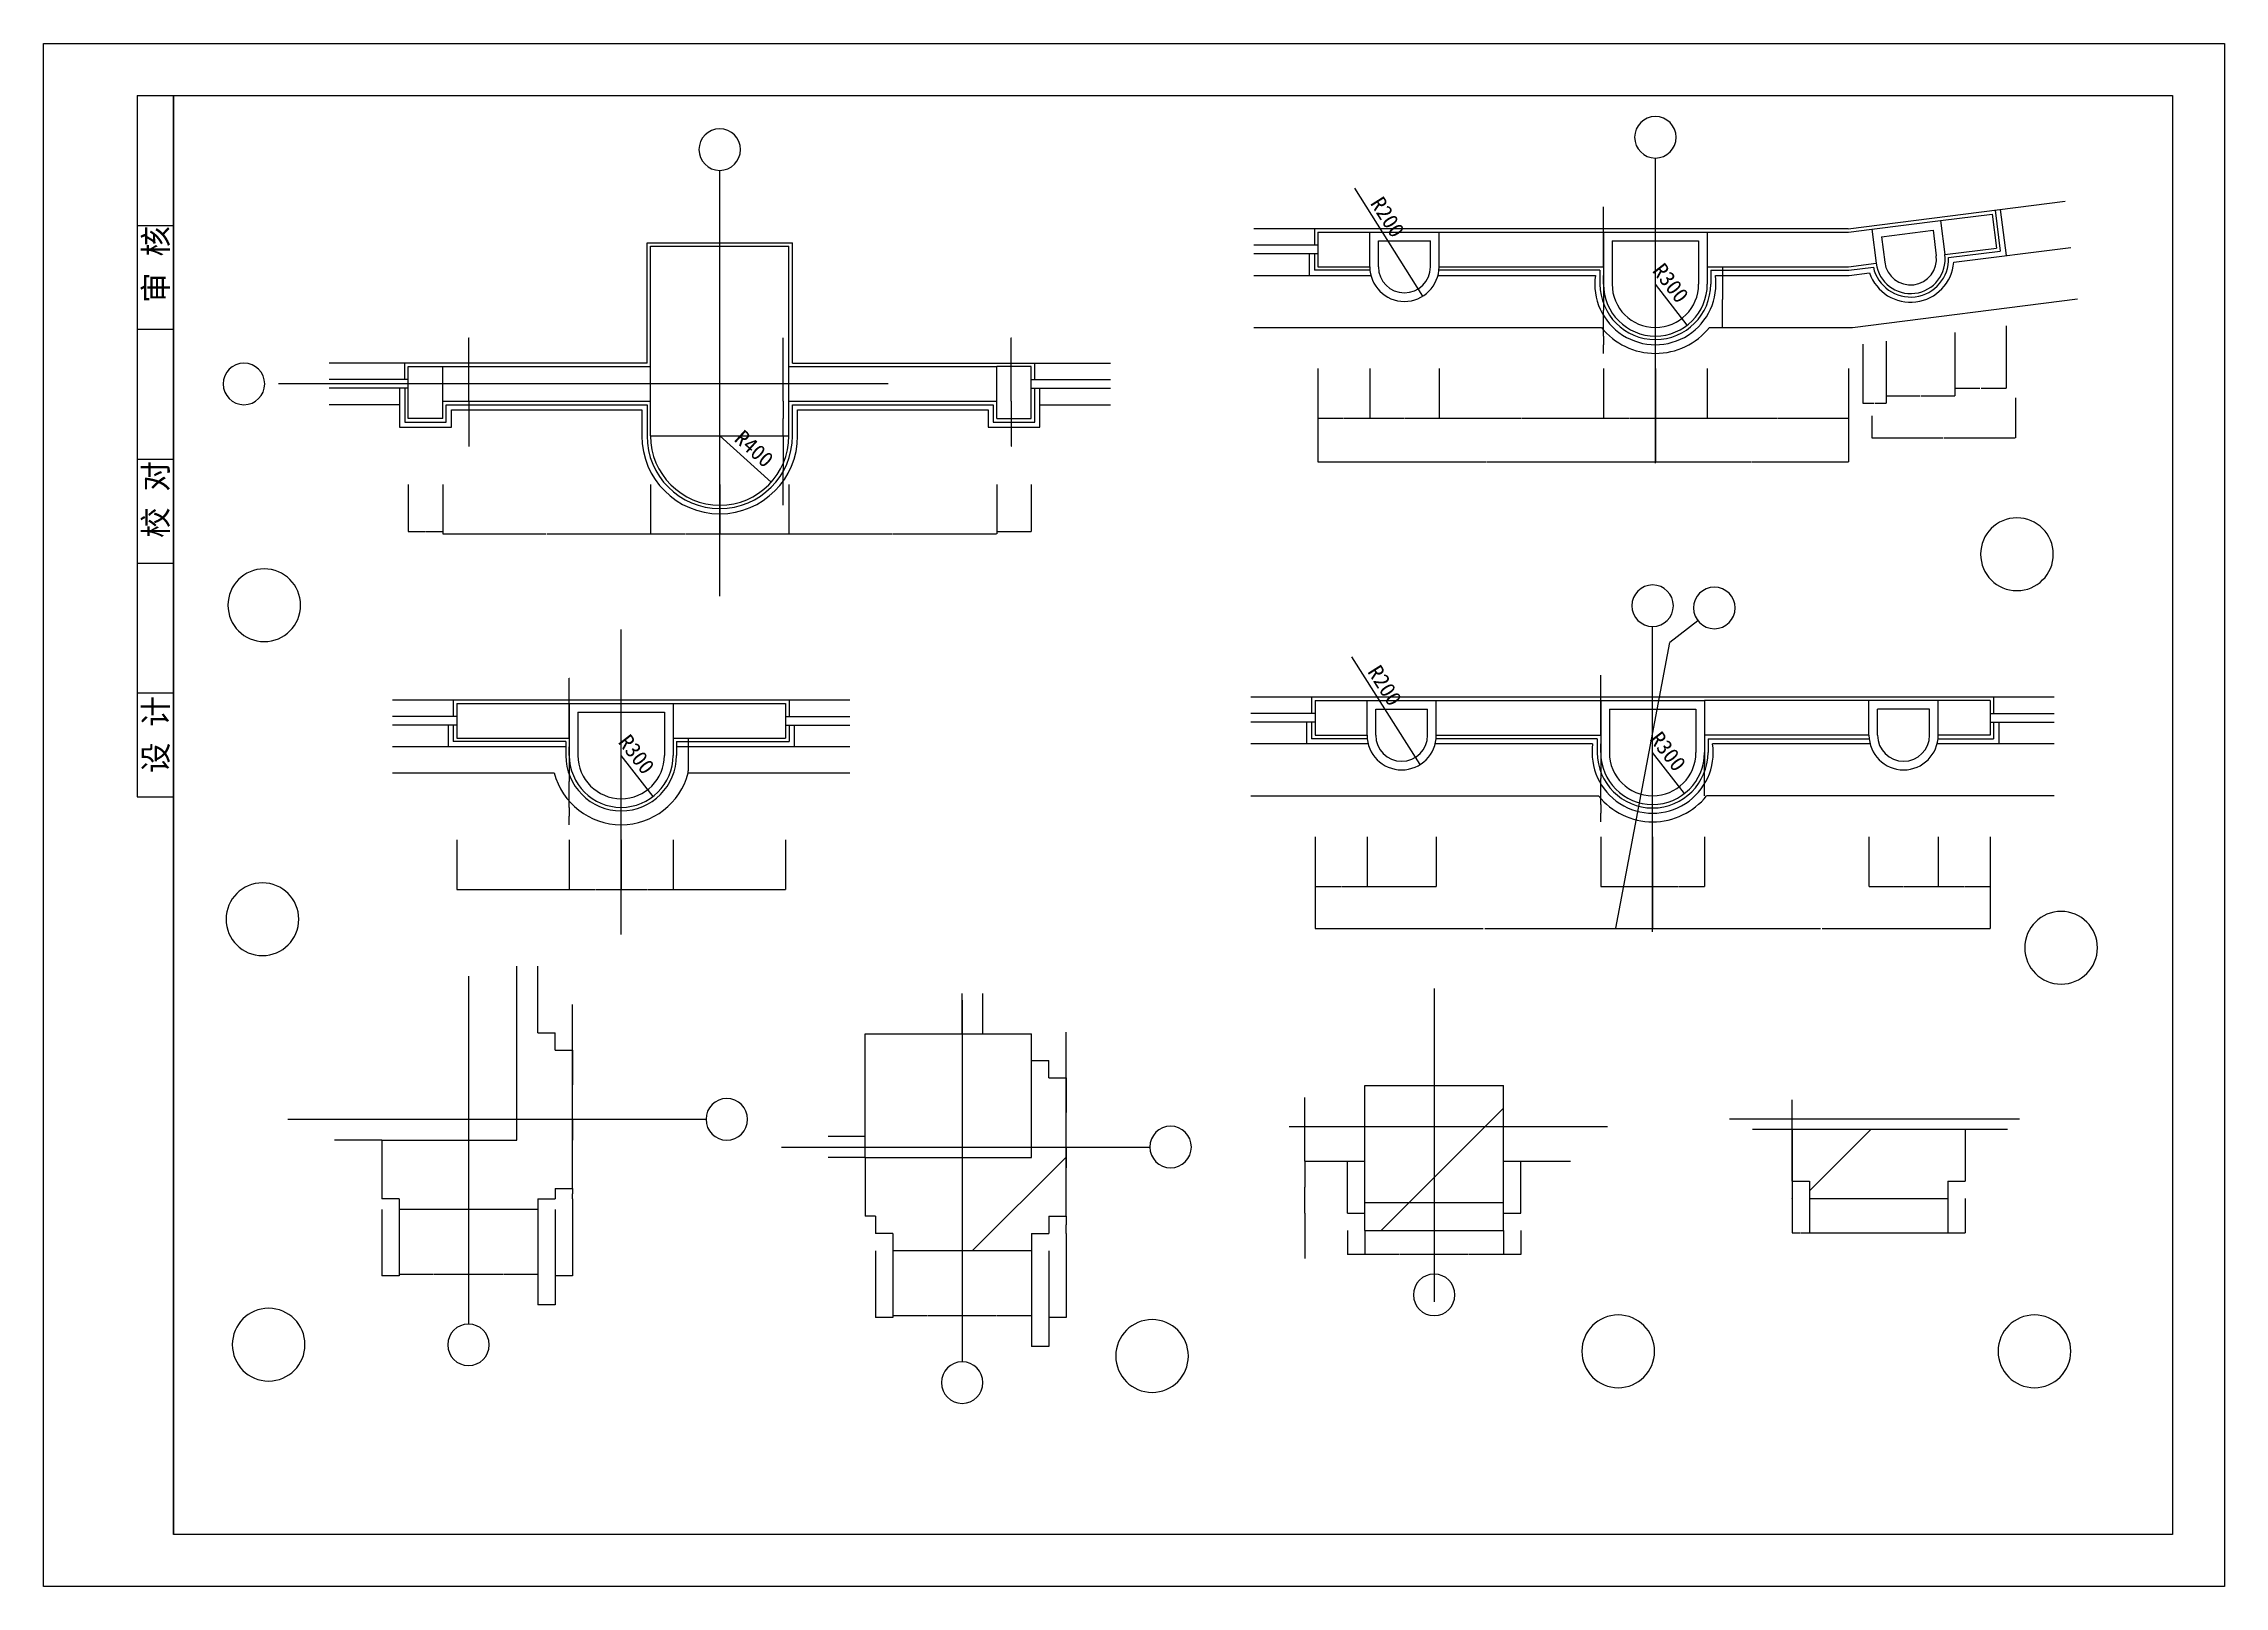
# Model space of a CAD drawing. Header units: metres. Extents: x -2 to 110498, y -28334 to 24454.
# Drawn here: x 48712 to 61312, y 503 to 9413 of the extents above; entities that cross this region are included whole.
import ezdxf

# ---------------------------------------------------------------- set-up
doc = ezdxf.new("R2010")
doc.units = ezdxf.units.M
for name, color, linetype in [('AXIS', 3, 'Continuous'), ('DOTE', 1, 'Continuous'), ('PUB_DIM', 3, 'Continuous'), ('PUB_HATCH', 7, 'Continuous'), ('PUB_TEXT', 7, 'Continuous'), ('TK', 143, 'Continuous'), ('WALL', 255, 'Continuous')]:
    doc.layers.add(name, color=color, linetype=linetype)
doc.dimstyles.get("Standard").update_dxf_attribs({"dimtxt": 2.5, "dimasz": 2.5, "dimexe": 1.25, "dimexo": 0.625, "dimtad": 1, "dimcen": 2.5, "dimazin": 3, "dimtfac": 1, "dimtmove": 0, "dimatfit": 3})
pattern_1 = [(45, (0, 0), (-1122.53, 1122.53), [])]

# ---------------------------------------------------------------- blocks, each defined once
blk = doc.blocks.new('_AXISO')
blk.add_circle((0, 0), 0.5)
blk = doc.blocks.new('_INDEX1')
blk.add_lwpolyline([(-0.5, 0, 1), (0.5, 0, 1)], format="xyb", close=True)
blk = doc.blocks.new('*D103')
for p, q in [((50818.5, 6867.66), (50818.5, 6595.79)), ((51018.5, 6867.66), (51018.5, 6595.79)), ((50818.75, 6595.79), (50917, 6595.79)), ((50920, 6595.79), (51018.25, 6595.79))]:
    blk.add_line(p, q)
at = {"layer": 'Defpoints'}
for p in [(50818.5, 6867.66), (51018.5, 6867.66), (50818.5, 6595.79)]:
    blk.add_point(p, dxfattribs=at)
at = {"layer": 'PUB_DIM', "insert": (50918.5, 6595.79), "char_height": 1, "attachment_point": 5}
blk.add_mtext('200', dxfattribs=at)
blk = doc.blocks.new('*D104')
for p, q in [((51018.5, 6867.66), (51018.5, 6581.11)), ((52218.5, 6867.66), (52218.5, 6581.11)), ((51018.75, 6581.11), (51616.5, 6581.11)), ((51620.5, 6581.11), (52218.25, 6581.11))]:
    blk.add_line(p, q)
at = {"layer": 'Defpoints'}
for p in [(51018.5, 6867.66), (52218.5, 6867.66), (51018.5, 6581.11)]:
    blk.add_point(p, dxfattribs=at)
at = {"layer": 'PUB_DIM', "insert": (51618.5, 6581.11), "char_height": 1, "attachment_point": 5}
blk.add_mtext('1200', dxfattribs=at)
blk = doc.blocks.new('*D105')
for p, q in [((52218.5, 6867.66), (52218.5, 6581.11)), ((52618.5, 6867.66), (52618.5, 6581.11)), ((52218.75, 6581.11), (52417, 6581.11)), ((52420, 6581.11), (52618.25, 6581.11))]:
    blk.add_line(p, q)
at = {"layer": 'Defpoints'}
for p in [(52218.5, 6867.66), (52618.5, 6867.66), (52218.5, 6581.11)]:
    blk.add_point(p, dxfattribs=at)
at = {"layer": 'PUB_DIM', "insert": (52418.5, 6581.11), "char_height": 1, "attachment_point": 5}
blk.add_mtext('400', dxfattribs=at)
blk = doc.blocks.new('*D106')
for p, q in [((52618.5, 6867.66), (52618.5, 6581.11)), ((53018.5, 6867.66), (53018.5, 6581.11)), ((52618.75, 6581.11), (52817, 6581.11)), ((52820, 6581.11), (53018.25, 6581.11))]:
    blk.add_line(p, q)
at = {"layer": 'Defpoints'}
for p in [(52618.5, 6867.66), (53018.5, 6867.66), (52618.5, 6581.11)]:
    blk.add_point(p, dxfattribs=at)
at = {"layer": 'PUB_DIM', "insert": (52818.5, 6581.11), "char_height": 1, "attachment_point": 5}
blk.add_mtext('400', dxfattribs=at)
blk = doc.blocks.new('*D107')
for p, q in [((53018.5, 6867.66), (53018.5, 6581.11)), ((54218.5, 6867.66), (54218.5, 6581.11)), ((53018.75, 6581.11), (53616.5, 6581.11)), ((53620.5, 6581.11), (54218.25, 6581.11))]:
    blk.add_line(p, q)
at = {"layer": 'Defpoints'}
for p in [(53018.5, 6867.66), (54218.5, 6867.66), (53018.5, 6581.11)]:
    blk.add_point(p, dxfattribs=at)
at = {"layer": 'PUB_DIM', "insert": (53618.5, 6581.11), "char_height": 1, "attachment_point": 5}
blk.add_mtext('1200', dxfattribs=at)
blk = doc.blocks.new('*D108')
for p, q in [((54218.5, 6867.66), (54218.5, 6595.79)), ((54418.5, 6867.66), (54418.5, 6595.79)), ((54218.75, 6595.79), (54317, 6595.79)), ((54320, 6595.79), (54418.25, 6595.79))]:
    blk.add_line(p, q)
at = {"layer": 'Defpoints'}
for p in [(54218.5, 6867.66), (54418.5, 6867.66), (54218.5, 6595.79)]:
    blk.add_point(p, dxfattribs=at)
at = {"layer": 'PUB_DIM', "insert": (54318.5, 6595.79), "char_height": 1, "attachment_point": 5}
blk.add_mtext('200', dxfattribs=at)
blk = doc.blocks.new('*D109')
for p, q in [((51168.98, 7713.15), (51168.73, 7713.15)), ((51169.23, 7547.77), (51169.23, 7713.15)), ((51169.23, 7347.77), (51169.23, 7713.15)), ((51169.23, 7713.15), (51169.23, 7713.15)), ((51169.48, 7713.15), (51169.73, 7713.15))]:
    blk.add_line(p, q)
at = {"layer": 'Defpoints'}
for p in [(51169.23, 7713.15), (51169.23, 7547.77), (51169.23, 7347.77)]:
    blk.add_point(p, dxfattribs=at)
at = {"layer": 'PUB_DIM', "insert": (51169.23, 7714.275), "char_height": 1, "attachment_point": 5}
blk.add_mtext('0', dxfattribs=at)
blk = doc.blocks.new('*D110')
for p, q in [((51169.23, 7347.77), (51169.23, 7088.35)), ((51169.23, 7247.77), (51169.23, 7088.35)), ((51168.98, 7088.35), (51168.73, 7088.35)), ((51169.23, 7088.35), (51169.23, 7088.35)), ((51169.48, 7088.35), (51169.73, 7088.35))]:
    blk.add_line(p, q)
at = {"layer": 'Defpoints'}
for p in [(51169.23, 7347.77), (51169.23, 7247.77), (51169.23, 7088.35)]:
    blk.add_point(p, dxfattribs=at)
at = {"layer": 'PUB_DIM', "insert": (51169.23, 7089.475), "char_height": 1, "attachment_point": 5}
blk.add_mtext('0', dxfattribs=at)
blk = doc.blocks.new('*D111')
for p, q in [((52983.73, 7713.15), (52983.48, 7713.15)), ((52983.98, 7547.77), (52983.98, 7713.15)), ((52983.98, 7347.77), (52983.98, 7713.15)), ((52983.98, 7713.15), (52983.98, 7713.15)), ((52984.23, 7713.15), (52984.48, 7713.15))]:
    blk.add_line(p, q)
at = {"layer": 'Defpoints'}
for p in [(52983.98, 7713.15), (52983.98, 7547.77), (52983.98, 7347.77)]:
    blk.add_point(p, dxfattribs=at)
at = {"layer": 'PUB_DIM', "insert": (52983.98, 7714.275), "char_height": 1, "attachment_point": 5}
blk.add_mtext('0', dxfattribs=at)
blk = doc.blocks.new('*D112')
for p, q in [((52983.98, 7347.77), (52983.98, 7247.77)), ((52983.73, 7247.77), (52983.48, 7247.77)), ((52983.98, 7147.77), (52983.98, 7247.77)), ((52983.98, 7247.77), (52983.98, 7247.77)), ((52984.23, 7247.77), (52984.48, 7247.77))]:
    blk.add_line(p, q)
at = {"layer": 'Defpoints'}
for p in [(52983.98, 7347.77), (52983.98, 7247.77), (52983.98, 7147.77)]:
    blk.add_point(p, dxfattribs=at)
at = {"layer": 'PUB_DIM', "insert": (52983.98, 7248.895), "char_height": 1, "attachment_point": 5}
blk.add_mtext('0', dxfattribs=at)
blk = doc.blocks.new('*D113')
for p, q in [((52983.98, 7147.77), (52983.98, 6947.77)), ((52983.73, 6947.77), (52983.48, 6947.77)), ((52983.98, 6747.77), (52983.98, 6947.77)), ((52983.98, 6947.77), (52983.98, 6947.77)), ((52984.23, 6947.77), (52984.48, 6947.77))]:
    blk.add_line(p, q)
at = {"layer": 'Defpoints'}
for p in [(52983.98, 7147.77), (52983.98, 6947.77), (52983.98, 6747.77)]:
    blk.add_point(p, dxfattribs=at)
at = {"layer": 'PUB_DIM', "insert": (52983.98, 6948.895), "char_height": 1, "attachment_point": 5}
blk.add_mtext('0', dxfattribs=at)
blk = doc.blocks.new('*D114')
for p, q in [((54302.48, 7713.16), (54302.23, 7713.16)), ((54302.73, 7547.77), (54302.73, 7713.16)), ((54302.73, 7347.77), (54302.73, 7713.16)), ((54302.73, 7713.16), (54302.73, 7713.16)), ((54302.98, 7713.16), (54303.23, 7713.16))]:
    blk.add_line(p, q)
at = {"layer": 'Defpoints'}
for p in [(54302.73, 7713.16), (54302.73, 7547.77), (54302.73, 7347.77)]:
    blk.add_point(p, dxfattribs=at)
at = {"layer": 'PUB_DIM', "insert": (54302.73, 7714.285), "char_height": 1, "attachment_point": 5}
blk.add_mtext('0', dxfattribs=at)
blk = doc.blocks.new('*D115')
for p, q in [((54302.73, 7347.77), (54302.73, 7088.36)), ((54302.73, 7247.77), (54302.73, 7088.36)), ((54302.48, 7088.36), (54302.23, 7088.36)), ((54302.73, 7088.36), (54302.73, 7088.36)), ((54302.98, 7088.36), (54303.23, 7088.36))]:
    blk.add_line(p, q)
at = {"layer": 'Defpoints'}
for p in [(54302.73, 7347.77), (54302.73, 7247.77), (54302.73, 7088.36)]:
    blk.add_point(p, dxfattribs=at)
at = {"layer": 'PUB_DIM', "insert": (54302.73, 7089.485), "char_height": 1, "attachment_point": 5}
blk.add_mtext('0', dxfattribs=at)
blk = doc.blocks.new('*D116')
for p, q in [((51099.08, 4815.35), (51099.08, 4527.92)), ((51749.08, 4815.35), (51749.08, 4527.92)), ((51099.33, 4527.92), (51422.58, 4527.92)), ((51425.58, 4527.92), (51748.83, 4527.92))]:
    blk.add_line(p, q)
at = {"layer": 'Defpoints'}
for p in [(51099.08, 4815.35), (51749.08, 4815.35), (51099.08, 4527.92)]:
    blk.add_point(p, dxfattribs=at)
at = {"layer": 'PUB_DIM', "insert": (51424.08, 4527.92), "char_height": 1, "attachment_point": 5}
blk.add_mtext('650', dxfattribs=at)
blk = doc.blocks.new('*D117')
for p, q in [((51749.08, 4815.35), (51749.08, 4527.92)), ((52049.08, 4815.35), (52049.08, 4527.92)), ((51749.33, 4527.92), (51897.58, 4527.92)), ((51900.58, 4527.92), (52048.83, 4527.92))]:
    blk.add_line(p, q)
at = {"layer": 'Defpoints'}
for p in [(51749.08, 4815.35), (52049.08, 4815.35), (51749.08, 4527.92)]:
    blk.add_point(p, dxfattribs=at)
at = {"layer": 'PUB_DIM', "insert": (51899.08, 4527.92), "char_height": 1, "attachment_point": 5}
blk.add_mtext('300', dxfattribs=at)
blk = doc.blocks.new('*D118')
for p, q in [((52049.08, 4815.35), (52049.08, 4527.92)), ((52349.08, 4815.35), (52349.08, 4527.92)), ((52049.33, 4527.92), (52197.58, 4527.92)), ((52200.58, 4527.92), (52348.83, 4527.92))]:
    blk.add_line(p, q)
at = {"layer": 'Defpoints'}
for p in [(52049.08, 4815.35), (52349.08, 4815.35), (52049.08, 4527.92)]:
    blk.add_point(p, dxfattribs=at)
at = {"layer": 'PUB_DIM', "insert": (52199.08, 4527.92), "char_height": 1, "attachment_point": 5}
blk.add_mtext('300', dxfattribs=at)
blk = doc.blocks.new('*D119')
for p, q in [((52349.08, 4815.35), (52349.08, 4527.92)), ((52999.08, 4815.35), (52999.08, 4527.92)), ((52349.33, 4527.92), (52672.58, 4527.92)), ((52675.58, 4527.92), (52998.83, 4527.92))]:
    blk.add_line(p, q)
at = {"layer": 'Defpoints'}
for p in [(52349.08, 4815.35), (52999.08, 4815.35), (52349.08, 4527.92)]:
    blk.add_point(p, dxfattribs=at)
at = {"layer": 'PUB_DIM', "insert": (52674.08, 4527.92), "char_height": 1, "attachment_point": 5}
blk.add_mtext('650', dxfattribs=at)
blk = doc.blocks.new('*D120')
for p, q in [((51748.83, 5748.74), (51748.58, 5748.74)), ((51749.08, 5602.21), (51749.08, 5748.74)), ((51749.08, 5402.21), (51749.08, 5748.74)), ((51749.08, 5748.74), (51749.08, 5748.74)), ((51749.33, 5748.74), (51749.58, 5748.74))]:
    blk.add_line(p, q)
at = {"layer": 'Defpoints'}
for p in [(51749.08, 5748.74), (51749.08, 5602.21), (51749.08, 5402.21)]:
    blk.add_point(p, dxfattribs=at)
at = {"layer": 'PUB_DIM', "insert": (51749.08, 5749.865), "char_height": 1, "attachment_point": 5}
blk.add_mtext('0', dxfattribs=at)
blk = doc.blocks.new('*D121')
for p, q in [((51748.83, 5352.21), (51748.58, 5352.21)), ((51749.08, 5402.21), (51749.08, 5352.21)), ((51749.08, 5302.21), (51749.08, 5352.21)), ((51749.08, 5352.21), (51749.08, 5352.21)), ((51749.33, 5352.21), (51749.58, 5352.21))]:
    blk.add_line(p, q)
at = {"layer": 'Defpoints'}
for p in [(51749.08, 5402.21), (51749.08, 5352.21), (51749.08, 5302.21)]:
    blk.add_point(p, dxfattribs=at)
at = {"layer": 'PUB_DIM', "insert": (51749.08, 5353.335), "char_height": 1, "attachment_point": 5}
blk.add_mtext('0', dxfattribs=at)
blk = doc.blocks.new('*D122')
for p, q in [((51749.08, 5302.21), (51749.08, 5152.21)), ((51748.83, 5152.21), (51748.58, 5152.21)), ((51749.08, 5002.21), (51749.08, 5152.21)), ((51749.08, 5152.21), (51749.08, 5152.21)), ((51749.33, 5152.21), (51749.58, 5152.21))]:
    blk.add_line(p, q)
at = {"layer": 'Defpoints'}
for p in [(51749.08, 5302.21), (51749.08, 5152.21), (51749.08, 5002.21)]:
    blk.add_point(p, dxfattribs=at)
at = {"layer": 'PUB_DIM', "insert": (51749.08, 5153.335), "char_height": 1, "attachment_point": 5}
blk.add_mtext('0', dxfattribs=at)
blk = doc.blocks.new('*D123')
for p, q in [((51748.83, 4952.21), (51748.58, 4952.21)), ((51749.08, 5002.21), (51749.08, 4952.21)), ((51749.08, 4902.21), (51749.08, 4952.21)), ((51749.08, 4952.21), (51749.08, 4952.21)), ((51749.33, 4952.21), (51749.58, 4952.21))]:
    blk.add_line(p, q)
at = {"layer": 'Defpoints'}
for p in [(51749.08, 5002.21), (51749.08, 4952.21), (51749.08, 4902.21)]:
    blk.add_point(p, dxfattribs=at)
at = {"layer": 'PUB_DIM', "insert": (51749.08, 4953.335), "char_height": 1, "attachment_point": 5}
blk.add_mtext('0', dxfattribs=at)
blk = doc.blocks.new('*D124')
for p, q in [((52436.38, 5402.21), (52436.38, 5212.63)), ((52436.13, 5212.63), (52435.88, 5212.63)), ((52436.38, 5202.21), (52436.38, 5212.63)), ((52436.38, 5212.63), (52436.38, 5212.63)), ((52436.63, 5212.63), (52436.88, 5212.63))]:
    blk.add_line(p, q)
at = {"layer": 'Defpoints'}
for p in [(52436.38, 5402.21), (52436.38, 5212.63), (52436.38, 5202.21)]:
    blk.add_point(p, dxfattribs=at)
at = {"layer": 'PUB_DIM', "insert": (52436.38, 5213.755), "char_height": 1, "attachment_point": 5}
blk.add_mtext('0', dxfattribs=at)
blk = doc.blocks.new('*D125')
for p, q in [((57724.14, 8470.64), (57723.89, 8470.64)), ((57724.39, 8324.11), (57724.39, 8470.64)), ((57724.39, 8124.11), (57724.39, 8470.64)), ((57724.39, 8470.64), (57724.39, 8470.64)), ((57724.64, 8470.64), (57724.89, 8470.64))]:
    blk.add_line(p, q)
at = {"layer": 'Defpoints'}
for p in [(57724.39, 8470.64), (57724.39, 8324.11), (57724.39, 8124.11)]:
    blk.add_point(p, dxfattribs=at)
at = {"layer": 'PUB_DIM', "insert": (57724.39, 8471.765), "char_height": 1, "attachment_point": 5}
blk.add_mtext('0', dxfattribs=at)
blk = doc.blocks.new('*D126')
for p, q in [((58411.69, 8124.11), (58411.69, 7934.53)), ((58411.44, 7934.53), (58411.19, 7934.53)), ((58411.69, 7774.11), (58411.69, 7934.53)), ((58411.69, 7934.53), (58411.69, 7934.53)), ((58411.94, 7934.53), (58412.19, 7934.53))]:
    blk.add_line(p, q)
at = {"layer": 'Defpoints'}
for p in [(58411.69, 8124.11), (58411.69, 7934.53), (58411.69, 7774.11)]:
    blk.add_point(p, dxfattribs=at)
at = {"layer": 'PUB_DIM', "insert": (58411.69, 7935.655), "char_height": 1, "attachment_point": 5}
blk.add_mtext('0', dxfattribs=at)
blk = doc.blocks.new('*D127')
for p, q in [((58324.39, 7537.25), (58324.39, 7249.82)), ((59140.39, 7537.25), (59140.39, 7249.82)), ((58324.64, 7249.82), (58730.89, 7249.82)), ((58733.89, 7249.82), (59140.14, 7249.82))]:
    blk.add_line(p, q)
at = {"layer": 'Defpoints'}
for p in [(58324.39, 7537.25), (59140.39, 7537.25), (58324.39, 7249.82)]:
    blk.add_point(p, dxfattribs=at)
at = {"layer": 'PUB_DIM', "insert": (58732.39, 7249.82), "char_height": 1, "attachment_point": 5}
blk.add_mtext('816', dxfattribs=at)
blk = doc.blocks.new('*D128')
for p, q in [((57724.39, 8024.11), (57724.39, 7874.11)), ((57724.14, 7874.11), (57723.89, 7874.11)), ((57724.39, 7724.11), (57724.39, 7874.11)), ((57724.39, 7874.11), (57724.39, 7874.11)), ((57724.64, 7874.11), (57724.89, 7874.11))]:
    blk.add_line(p, q)
at = {"layer": 'Defpoints'}
for p in [(57724.39, 8024.11), (57724.39, 7874.11), (57724.39, 7724.11)]:
    blk.add_point(p, dxfattribs=at)
at = {"layer": 'PUB_DIM', "insert": (57724.39, 7875.235), "char_height": 1, "attachment_point": 5}
blk.add_mtext('0', dxfattribs=at)
blk = doc.blocks.new('*D129')
for p, q in [((56074.39, 7537.25), (56074.39, 7249.82)), ((56374.39, 7537.25), (56374.39, 7249.82)), ((56074.64, 7249.82), (56222.89, 7249.82)), ((56225.89, 7249.82), (56374.14, 7249.82))]:
    blk.add_line(p, q)
at = {"layer": 'Defpoints'}
for p in [(56074.39, 7537.25), (56374.39, 7537.25), (56074.39, 7249.82)]:
    blk.add_point(p, dxfattribs=at)
at = {"layer": 'PUB_DIM', "insert": (56224.39, 7249.82), "char_height": 1, "attachment_point": 5}
blk.add_mtext('300', dxfattribs=at)
blk = doc.blocks.new('*D130')
for p, q in [((57724.39, 7724.11), (57724.39, 7674.11)), ((57724.14, 7674.11), (57723.89, 7674.11)), ((57724.39, 7624.11), (57724.39, 7674.11)), ((57724.39, 7674.11), (57724.39, 7674.11)), ((57724.64, 7674.11), (57724.89, 7674.11))]:
    blk.add_line(p, q)
at = {"layer": 'Defpoints'}
for p in [(57724.39, 7724.11), (57724.39, 7674.11), (57724.39, 7624.11)]:
    blk.add_point(p, dxfattribs=at)
at = {"layer": 'PUB_DIM', "insert": (57724.39, 7675.235), "char_height": 1, "attachment_point": 5}
blk.add_mtext('0', dxfattribs=at)
blk = doc.blocks.new('*D131')
for p, q in [((58024.39, 7537.25), (58024.39, 7249.82)), ((58324.39, 7537.25), (58324.39, 7249.82)), ((58024.64, 7249.82), (58172.89, 7249.82)), ((58175.89, 7249.82), (58324.14, 7249.82))]:
    blk.add_line(p, q)
at = {"layer": 'Defpoints'}
for p in [(58024.39, 7537.25), (58324.39, 7537.25), (58024.39, 7249.82)]:
    blk.add_point(p, dxfattribs=at)
at = {"layer": 'PUB_DIM', "insert": (58174.39, 7249.82), "char_height": 1, "attachment_point": 5}
blk.add_mtext('300', dxfattribs=at)
blk = doc.blocks.new('*D132')
for p, q in [((57724.39, 7537.25), (57724.39, 7249.82)), ((58024.39, 7537.25), (58024.39, 7249.82)), ((57724.64, 7249.82), (57872.89, 7249.82)), ((57875.89, 7249.82), (58024.14, 7249.82))]:
    blk.add_line(p, q)
at = {"layer": 'Defpoints'}
for p in [(57724.39, 7537.25), (58024.39, 7537.25), (57724.39, 7249.82)]:
    blk.add_point(p, dxfattribs=at)
at = {"layer": 'PUB_DIM', "insert": (57874.39, 7249.82), "char_height": 1, "attachment_point": 5}
blk.add_mtext('300', dxfattribs=at)
blk = doc.blocks.new('*D133')
for p, q in [((57724.14, 8074.11), (57723.89, 8074.11)), ((57724.39, 8124.11), (57724.39, 8074.11)), ((57724.39, 8024.11), (57724.39, 8074.11)), ((57724.39, 8074.11), (57724.39, 8074.11)), ((57724.64, 8074.11), (57724.89, 8074.11))]:
    blk.add_line(p, q)
at = {"layer": 'Defpoints'}
for p in [(57724.39, 8124.11), (57724.39, 8074.11), (57724.39, 8024.11)]:
    blk.add_point(p, dxfattribs=at)
at = {"layer": 'PUB_DIM', "insert": (57724.39, 8075.235), "char_height": 1, "attachment_point": 5}
blk.add_mtext('0', dxfattribs=at)
blk = doc.blocks.new('*D134')
for p, q in [((59357.15, 7695.02), (59357.15, 7337.05)), ((59222.23, 7677.93), (59222.23, 7337.05)), ((59222.48, 7337.05), (59286.69, 7337.05)), ((59292.69, 7337.05), (59356.9, 7337.05))]:
    blk.add_line(p, q)
at = {"layer": 'Defpoints'}
for p in [(59357.15, 7695.02), (59222.23, 7677.93), (59222.23, 7337.05)]:
    blk.add_point(p, dxfattribs=at)
at = {"layer": 'PUB_DIM', "insert": (59289.69, 7337.05), "char_height": 1, "attachment_point": 5}
blk.add_mtext('134,92', dxfattribs=at)
blk = doc.blocks.new('*D135')
for p, q in [((59357.15, 7695.02), (59357.15, 7379.77)), ((59753.98, 7745.27), (59753.98, 7379.77)), ((59357.4, 7379.77), (59552.565, 7379.77)), ((59558.565, 7379.77), (59753.73, 7379.77))]:
    blk.add_line(p, q)
at = {"layer": 'Defpoints'}
for p in [(59357.15, 7695.02), (59753.98, 7745.27), (59357.15, 7379.77)]:
    blk.add_point(p, dxfattribs=at)
at = {"layer": 'PUB_DIM', "insert": (59555.565, 7379.77), "char_height": 1, "attachment_point": 5}
blk.add_mtext('396,83', dxfattribs=at)
blk = doc.blocks.new('*D136')
for p, q in [((59753.98, 7745.27), (59753.98, 7423.74)), ((60051.6, 7782.96), (60051.6, 7423.74)), ((59754.23, 7423.74), (59899.79, 7423.74)), ((59905.79, 7423.74), (60051.35, 7423.74))]:
    blk.add_line(p, q)
at = {"layer": 'Defpoints'}
for p in [(59753.98, 7745.27), (60051.6, 7782.96), (59753.98, 7423.74)]:
    blk.add_point(p, dxfattribs=at)
at = {"layer": 'PUB_DIM', "insert": (59902.79, 7423.74), "char_height": 1, "attachment_point": 5}
blk.add_mtext('297,62', dxfattribs=at)
blk = doc.blocks.new('*D137')
for p, q in [((56374.39, 7537.25), (56374.39, 7249.82)), ((56774.39, 7537.25), (56774.39, 7249.82)), ((56374.64, 7249.82), (56572.89, 7249.82)), ((56575.89, 7249.82), (56774.14, 7249.82))]:
    blk.add_line(p, q)
at = {"layer": 'Defpoints'}
for p in [(56374.39, 7537.25), (56774.39, 7537.25), (56374.39, 7249.82)]:
    blk.add_point(p, dxfattribs=at)
at = {"layer": 'PUB_DIM', "insert": (56574.39, 7249.82), "char_height": 1, "attachment_point": 5}
blk.add_mtext('400', dxfattribs=at)
blk = doc.blocks.new('*D138')
for p, q in [((56774.39, 7537.25), (56774.39, 7249.82)), ((57724.39, 7537.25), (57724.39, 7249.82)), ((56774.64, 7249.82), (57247.89, 7249.82)), ((57250.89, 7249.82), (57724.14, 7249.82))]:
    blk.add_line(p, q)
at = {"layer": 'Defpoints'}
for p in [(56774.39, 7537.25), (57724.39, 7537.25), (56774.39, 7249.82)]:
    blk.add_point(p, dxfattribs=at)
at = {"layer": 'PUB_DIM', "insert": (57249.39, 7249.82), "char_height": 1, "attachment_point": 5}
blk.add_mtext('950', dxfattribs=at)
blk = doc.blocks.new('*D140')
for p, q in [((57708.43, 5318.77), (57708.43, 5168.77)), ((57708.18, 5168.77), (57707.93, 5168.77)), ((57708.43, 5018.77), (57708.43, 5168.77)), ((57708.43, 5168.77), (57708.43, 5168.77)), ((57708.68, 5168.77), (57708.93, 5168.77))]:
    blk.add_line(p, q)
at = {"layer": 'Defpoints'}
for p in [(57708.43, 5318.77), (57708.43, 5168.77), (57708.43, 5018.77)]:
    blk.add_point(p, dxfattribs=at)
at = {"layer": 'PUB_DIM', "insert": (57708.43, 5169.895), "char_height": 1, "attachment_point": 5}
blk.add_mtext('0', dxfattribs=at)
blk = doc.blocks.new('*D141')
for p, q in [((57708.18, 5765.3), (57707.93, 5765.3)), ((57708.43, 5618.77), (57708.43, 5765.3)), ((57708.43, 5418.77), (57708.43, 5765.3)), ((57708.43, 5765.3), (57708.43, 5765.3)), ((57708.68, 5765.3), (57708.93, 5765.3))]:
    blk.add_line(p, q)
at = {"layer": 'Defpoints'}
for p in [(57708.43, 5765.3), (57708.43, 5618.77), (57708.43, 5418.77)]:
    blk.add_point(p, dxfattribs=at)
at = {"layer": 'PUB_DIM', "insert": (57708.43, 5766.425), "char_height": 1, "attachment_point": 5}
blk.add_mtext('0', dxfattribs=at)
blk = doc.blocks.new('*D142')
for p, q in [((56358.42, 4831.9), (56358.42, 4544.48)), ((56758.42, 4831.9), (56758.42, 4544.48)), ((56358.67, 4544.48), (56556.92, 4544.48)), ((56559.92, 4544.48), (56758.17, 4544.48))]:
    blk.add_line(p, q)
at = {"layer": 'Defpoints'}
for p in [(56358.42, 4831.9), (56758.42, 4831.9), (56358.42, 4544.48)]:
    blk.add_point(p, dxfattribs=at)
at = {"layer": 'PUB_DIM', "insert": (56558.42, 4544.48), "char_height": 1, "attachment_point": 5}
blk.add_mtext('400', dxfattribs=at)
blk = doc.blocks.new('*D143')
for p, q in [((56058.42, 4831.9), (56058.42, 4544.48)), ((56358.42, 4831.9), (56358.42, 4544.48)), ((56058.67, 4544.48), (56206.92, 4544.48)), ((56209.92, 4544.48), (56358.17, 4544.48))]:
    blk.add_line(p, q)
at = {"layer": 'Defpoints'}
for p in [(56058.42, 4831.9), (56358.42, 4831.9), (56058.42, 4544.48)]:
    blk.add_point(p, dxfattribs=at)
at = {"layer": 'PUB_DIM', "insert": (56208.42, 4544.48), "char_height": 1, "attachment_point": 5}
blk.add_mtext('300', dxfattribs=at)
blk = doc.blocks.new('*D144')
for p, q in [((57708.43, 5418.77), (57708.43, 5368.77)), ((57708.18, 5368.77), (57707.93, 5368.77)), ((57708.43, 5318.77), (57708.43, 5368.77)), ((57708.43, 5368.77), (57708.43, 5368.77)), ((57708.68, 5368.77), (57708.93, 5368.77))]:
    blk.add_line(p, q)
at = {"layer": 'Defpoints'}
for p in [(57708.43, 5418.77), (57708.43, 5368.77), (57708.43, 5318.77)]:
    blk.add_point(p, dxfattribs=at)
at = {"layer": 'PUB_DIM', "insert": (57708.43, 5369.895), "char_height": 1, "attachment_point": 5}
blk.add_mtext('0', dxfattribs=at)
blk = doc.blocks.new('*D145')
for p, q in [((57708.42, 4831.9), (57708.42, 4544.48)), ((58008.42, 4831.9), (58008.42, 4544.48)), ((57708.67, 4544.48), (57856.92, 4544.48)), ((57859.92, 4544.48), (58008.17, 4544.48))]:
    blk.add_line(p, q)
at = {"layer": 'Defpoints'}
for p in [(57708.42, 4831.9), (58008.42, 4831.9), (57708.42, 4544.48)]:
    blk.add_point(p, dxfattribs=at)
at = {"layer": 'PUB_DIM', "insert": (57858.42, 4544.48), "char_height": 1, "attachment_point": 5}
blk.add_mtext('300', dxfattribs=at)
blk = doc.blocks.new('*D146')
for p, q in [((58008.42, 4831.9), (58008.42, 4544.48)), ((58308.42, 4831.9), (58308.42, 4544.48)), ((58008.67, 4544.48), (58156.92, 4544.48)), ((58159.92, 4544.48), (58308.17, 4544.48))]:
    blk.add_line(p, q)
at = {"layer": 'Defpoints'}
for p in [(58008.42, 4831.9), (58308.42, 4831.9), (58008.42, 4544.48)]:
    blk.add_point(p, dxfattribs=at)
at = {"layer": 'PUB_DIM', "insert": (58158.42, 4544.48), "char_height": 1, "attachment_point": 5}
blk.add_mtext('300', dxfattribs=at)
blk = doc.blocks.new('*D148')
for p, q in [((57708.18, 4968.77), (57707.93, 4968.77)), ((57708.43, 5018.77), (57708.43, 4968.77)), ((57708.43, 4918.77), (57708.43, 4968.77)), ((57708.43, 4968.77), (57708.43, 4968.77)), ((57708.68, 4968.77), (57708.93, 4968.77))]:
    blk.add_line(p, q)
at = {"layer": 'Defpoints'}
for p in [(57708.43, 5018.77), (57708.43, 4968.77), (57708.43, 4918.77)]:
    blk.add_point(p, dxfattribs=at)
at = {"layer": 'PUB_DIM', "insert": (57708.43, 4969.895), "char_height": 1, "attachment_point": 5}
blk.add_mtext('0', dxfattribs=at)
blk = doc.blocks.new('*D149')
for p, q in [((59658.43, 4831.9), (59658.43, 4544.48)), ((59958.43, 4831.9), (59958.43, 4544.48)), ((59658.68, 4544.48), (59806.93, 4544.48)), ((59809.93, 4544.48), (59958.18, 4544.48))]:
    blk.add_line(p, q)
at = {"layer": 'Defpoints'}
for p in [(59658.43, 4831.9), (59958.43, 4831.9), (59658.43, 4544.48)]:
    blk.add_point(p, dxfattribs=at)
at = {"layer": 'PUB_DIM', "insert": (59808.43, 4544.48), "char_height": 1, "attachment_point": 5}
blk.add_mtext('300', dxfattribs=at)
blk = doc.blocks.new('*D150')
for p, q in [((59258.43, 4831.9), (59258.43, 4544.48)), ((59658.43, 4831.9), (59658.43, 4544.48)), ((59258.68, 4544.48), (59456.93, 4544.48)), ((59459.93, 4544.48), (59658.18, 4544.48))]:
    blk.add_line(p, q)
at = {"layer": 'Defpoints'}
for p in [(59258.43, 4831.9), (59658.43, 4831.9), (59258.43, 4544.48)]:
    blk.add_point(p, dxfattribs=at)
at = {"layer": 'PUB_DIM', "insert": (59458.43, 4544.48), "char_height": 1, "attachment_point": 5}
blk.add_mtext('400', dxfattribs=at)
blk = doc.blocks.new('*D151')
for p, q in [((58308.43, 5418.77), (58308.43, 5243.77)), ((58308.18, 5243.77), (58307.93, 5243.77)), ((58308.43, 5068.77), (58308.43, 5243.77)), ((58308.43, 5243.77), (58308.43, 5243.77)), ((58308.68, 5243.77), (58308.93, 5243.77))]:
    blk.add_line(p, q)
at = {"layer": 'Defpoints'}
for p in [(58308.43, 5418.77), (58308.43, 5243.77), (58308.43, 5068.77)]:
    blk.add_point(p, dxfattribs=at)
at = {"layer": 'PUB_DIM', "insert": (58308.43, 5244.895), "char_height": 1, "attachment_point": 5}
blk.add_mtext('0', dxfattribs=at)
blk = doc.blocks.new('*D152')
for p, q in [((56074.39, 7285.7), (56074.39, 6998.28)), ((58024.39, 7285.7), (58024.39, 6998.28)), ((56074.64, 6998.28), (57047.39, 6998.28)), ((57051.39, 6998.28), (58024.14, 6998.28))]:
    blk.add_line(p, q)
at = {"layer": 'Defpoints'}
for p in [(56074.39, 7285.7), (58024.39, 7285.7), (56074.39, 6998.28)]:
    blk.add_point(p, dxfattribs=at)
at = {"layer": 'PUB_DIM', "insert": (57049.39, 6998.28), "char_height": 1, "attachment_point": 5}
blk.add_mtext('1950', dxfattribs=at)
blk = doc.blocks.new('*D153')
for p, q in [((58024.39, 7285.7), (58024.39, 6998.28)), ((59140.39, 7285.7), (59140.39, 6998.28)), ((58024.64, 6998.28), (58580.39, 6998.28)), ((58584.39, 6998.28), (59140.14, 6998.28))]:
    blk.add_line(p, q)
at = {"layer": 'Defpoints'}
for p in [(58024.39, 7285.7), (59140.39, 7285.7), (58024.39, 6998.28)]:
    blk.add_point(p, dxfattribs=at)
at = {"layer": 'PUB_DIM', "insert": (58582.39, 6998.28), "char_height": 1, "attachment_point": 5}
blk.add_mtext('1116', dxfattribs=at)
blk = doc.blocks.new('*D154')
for p, q in [((60104.13, 7368.18), (60104.13, 7135.98)), ((59274.76, 7263.15), (59274.76, 7135.98)), ((59275.01, 7135.98), (59686.445, 7135.98)), ((59692.445, 7135.98), (60103.88, 7135.98))]:
    blk.add_line(p, q)
at = {"layer": 'Defpoints'}
for p in [(60104.13, 7368.18), (59274.76, 7263.15), (59274.76, 7135.98)]:
    blk.add_point(p, dxfattribs=at)
at = {"layer": 'PUB_DIM', "insert": (59689.445, 7135.98), "char_height": 1, "attachment_point": 5}
blk.add_mtext('829,37', dxfattribs=at)
blk = doc.blocks.new('*D155')
for p, q in [((56058.42, 4567.4), (56058.42, 4303.55)), ((58008.42, 4567.4), (58008.42, 4303.55)), ((56058.67, 4303.55), (57028.42, 4303.55)), ((57038.42, 4303.55), (58008.17, 4303.55))]:
    blk.add_line(p, q)
at = {"layer": 'Defpoints'}
for p in [(56058.42, 4567.4), (58008.42, 4567.4), (56058.42, 4303.55)]:
    blk.add_point(p, dxfattribs=at)
at = {"layer": 'PUB_DIM', "insert": (57033.42, 4303.55), "char_height": 1, "attachment_point": 5}
blk.add_mtext('1968(2100)', dxfattribs=at)
blk = doc.blocks.new('*D156')
for p, q in [((58008.42, 4567.4), (58008.42, 4303.55)), ((59958.43, 4567.4), (59958.43, 4303.55)), ((58008.67, 4303.55), (58978.425, 4303.55)), ((58988.425, 4303.55), (59958.18, 4303.55))]:
    blk.add_line(p, q)
at = {"layer": 'Defpoints'}
for p in [(58008.42, 4567.4), (59958.43, 4567.4), (58008.42, 4303.55)]:
    blk.add_point(p, dxfattribs=at)
at = {"layer": 'PUB_DIM', "insert": (58983.425, 4303.55), "char_height": 1, "attachment_point": 5}
blk.add_mtext('1968(2100)', dxfattribs=at)
blk = doc.blocks.new('*D157')
for p, q in [((51766.66, 3863.49), (51766.41, 3863.49)), ((51766.91, 3700.58), (51766.91, 3863.49)), ((51766.91, 3600.58), (51766.91, 3863.49)), ((51766.91, 3863.49), (51766.91, 3863.49)), ((51767.16, 3863.49), (51767.41, 3863.49))]:
    blk.add_line(p, q)
at = {"layer": 'Defpoints'}
for p in [(51766.91, 3863.49), (51766.91, 3700.58), (51766.91, 3600.58)]:
    blk.add_point(p, dxfattribs=at)
at = {"layer": 'PUB_DIM', "insert": (51766.91, 3864.615), "char_height": 1, "attachment_point": 5}
blk.add_mtext('0', dxfattribs=at)
blk = doc.blocks.new('*D158')
for p, q in [((51766.91, 3600.58), (51766.91, 3400.58)), ((51766.66, 3400.58), (51766.41, 3400.58)), ((51766.91, 3200.58), (51766.91, 3400.58)), ((51766.91, 3400.58), (51766.91, 3400.58)), ((51767.16, 3400.58), (51767.41, 3400.58))]:
    blk.add_line(p, q)
at = {"layer": 'Defpoints'}
for p in [(51766.91, 3600.58), (51766.91, 3400.58), (51766.91, 3200.58)]:
    blk.add_point(p, dxfattribs=at)
at = {"layer": 'PUB_DIM', "insert": (51766.91, 3401.705), "char_height": 1, "attachment_point": 5}
blk.add_mtext('0', dxfattribs=at)
blk = doc.blocks.new('*D159')
for p, q in [((51766.91, 3200.58), (51766.91, 3080.58)), ((51766.66, 3080.58), (51766.41, 3080.58)), ((51766.91, 2800.58), (51766.91, 3080.58)), ((51766.91, 3080.58), (51766.91, 3080.58)), ((51767.16, 3080.58), (51767.41, 3080.58))]:
    blk.add_line(p, q)
at = {"layer": 'Defpoints'}
for p in [(51766.91, 3200.58), (51766.91, 3080.58), (51766.91, 2800.58)]:
    blk.add_point(p, dxfattribs=at)
at = {"layer": 'PUB_DIM', "insert": (51766.91, 3081.705), "char_height": 1, "attachment_point": 5}
blk.add_mtext('0', dxfattribs=at)
blk = doc.blocks.new('*D160')
for p, q in [((51766.91, 2800.58), (51766.91, 2770.58)), ((51766.66, 2770.58), (51766.41, 2770.58)), ((51766.91, 2740.58), (51766.91, 2770.58)), ((51766.91, 2770.58), (51766.91, 2770.58)), ((51767.16, 2770.58), (51767.41, 2770.58))]:
    blk.add_line(p, q)
at = {"layer": 'Defpoints'}
for p in [(51766.91, 2800.58), (51766.91, 2770.58), (51766.91, 2740.58)]:
    blk.add_point(p, dxfattribs=at)
at = {"layer": 'PUB_DIM', "insert": (51766.91, 2771.705), "char_height": 1, "attachment_point": 5}
blk.add_mtext('0', dxfattribs=at)
blk = doc.blocks.new('*D161')
for p, q in [((51766.91, 2740.58), (51766.91, 2517.66)), ((51766.91, 2680.58), (51766.91, 2517.66)), ((51766.66, 2517.66), (51766.41, 2517.66)), ((51766.91, 2517.66), (51766.91, 2517.66)), ((51767.16, 2517.66), (51767.41, 2517.66))]:
    blk.add_line(p, q)
at = {"layer": 'Defpoints'}
for p in [(51766.91, 2740.58), (51766.91, 2680.58), (51766.91, 2517.66)]:
    blk.add_point(p, dxfattribs=at)
at = {"layer": 'PUB_DIM', "insert": (51766.91, 2518.785), "char_height": 1, "attachment_point": 5}
blk.add_mtext('0', dxfattribs=at)
blk = doc.blocks.new('*D162')
for p, q in [((51666.91, 2680.58), (51666.91, 2296.84)), ((51766.91, 2680.58), (51766.91, 2296.84)), ((51715.41, 2296.84), (51666.66, 2296.84)), ((51767.16, 2296.84), (51718.41, 2296.84))]:
    blk.add_line(p, q)
at = {"layer": 'Defpoints'}
for p in [(51666.91, 2680.58), (51766.91, 2680.58), (51766.91, 2296.84)]:
    blk.add_point(p, dxfattribs=at)
at = {"layer": 'PUB_DIM', "insert": (51716.91, 2296.84), "char_height": 1, "attachment_point": 5}
blk.add_mtext('100', dxfattribs=at)
blk = doc.blocks.new('*D163')
for p, q in [((51566.91, 2680.58), (51566.91, 2128.27)), ((51666.91, 2680.58), (51666.91, 2128.27)), ((51615.41, 2128.27), (51566.66, 2128.27)), ((51667.16, 2128.27), (51618.41, 2128.27))]:
    blk.add_line(p, q)
at = {"layer": 'Defpoints'}
for p in [(51566.91, 2680.58), (51666.91, 2680.58), (51666.91, 2128.27)]:
    blk.add_point(p, dxfattribs=at)
at = {"layer": 'PUB_DIM', "insert": (51616.91, 2128.27), "char_height": 1, "attachment_point": 5}
blk.add_mtext('100', dxfattribs=at)
blk = doc.blocks.new('*D164')
for p, q in [((51166.91, 2680.58), (51166.91, 2304.67)), ((51566.91, 2680.58), (51566.91, 2304.67)), ((51365.41, 2304.67), (51166.66, 2304.67)), ((51567.16, 2304.67), (51368.41, 2304.67))]:
    blk.add_line(p, q)
at = {"layer": 'Defpoints'}
for p in [(51166.91, 2680.58), (51566.91, 2680.58), (51566.91, 2304.67)]:
    blk.add_point(p, dxfattribs=at)
at = {"layer": 'PUB_DIM', "insert": (51366.91, 2304.67), "char_height": 1, "attachment_point": 5}
blk.add_mtext('400', dxfattribs=at)
blk = doc.blocks.new('*D165')
for p, q in [((50766.91, 2680.58), (50766.91, 2304.67)), ((51166.91, 2680.58), (51166.91, 2304.67)), ((50965.41, 2304.67), (50766.66, 2304.67)), ((51167.16, 2304.67), (50968.41, 2304.67))]:
    blk.add_line(p, q)
at = {"layer": 'Defpoints'}
for p in [(50766.91, 2680.58), (51166.91, 2680.58), (51166.91, 2304.67)]:
    blk.add_point(p, dxfattribs=at)
at = {"layer": 'PUB_DIM', "insert": (50966.91, 2304.67), "char_height": 1, "attachment_point": 5}
blk.add_mtext('400', dxfattribs=at)
blk = doc.blocks.new('*D166')
for p, q in [((50666.91, 2680.58), (50666.91, 2296.84)), ((50766.91, 2680.58), (50766.91, 2296.84)), ((50715.41, 2296.84), (50666.66, 2296.84)), ((50767.16, 2296.84), (50718.41, 2296.84))]:
    blk.add_line(p, q)
at = {"layer": 'Defpoints'}
for p in [(50666.91, 2680.58), (50766.91, 2680.58), (50766.91, 2296.84)]:
    blk.add_point(p, dxfattribs=at)
at = {"layer": 'PUB_DIM', "insert": (50716.91, 2296.84), "char_height": 1, "attachment_point": 5}
blk.add_mtext('100', dxfattribs=at)
blk = doc.blocks.new('*D167')
for p, q in [((54619.14, 3040.58), (54619.14, 2920.58)), ((54618.89, 2920.58), (54618.64, 2920.58)), ((54619.14, 2640.58), (54619.14, 2920.58)), ((54619.14, 2920.58), (54619.14, 2920.58)), ((54619.39, 2920.58), (54619.64, 2920.58))]:
    blk.add_line(p, q)
at = {"layer": 'Defpoints'}
for p in [(54619.14, 3040.58), (54619.14, 2920.58), (54619.14, 2640.58)]:
    blk.add_point(p, dxfattribs=at)
at = {"layer": 'PUB_DIM', "insert": (54619.14, 2921.705), "char_height": 1, "attachment_point": 5}
blk.add_mtext('0', dxfattribs=at)
blk = doc.blocks.new('*D168')
for p, q in [((54619.14, 2540.58), (54619.14, 2277.66)), ((54619.14, 2440.58), (54619.14, 2277.66)), ((54618.89, 2277.66), (54618.64, 2277.66)), ((54619.14, 2277.66), (54619.14, 2277.66)), ((54619.39, 2277.66), (54619.64, 2277.66))]:
    blk.add_line(p, q)
at = {"layer": 'Defpoints'}
for p in [(54619.14, 2540.58), (54619.14, 2440.58), (54619.14, 2277.66)]:
    blk.add_point(p, dxfattribs=at)
at = {"layer": 'PUB_DIM', "insert": (54619.14, 2278.785), "char_height": 1, "attachment_point": 5}
blk.add_mtext('0', dxfattribs=at)
blk = doc.blocks.new('*D169')
for p, q in [((54019.14, 2440.58), (54019.14, 2064.67)), ((54419.14, 2440.58), (54419.14, 2064.67)), ((54217.64, 2064.67), (54018.89, 2064.67)), ((54419.39, 2064.67), (54220.64, 2064.67))]:
    blk.add_line(p, q)
at = {"layer": 'Defpoints'}
for p in [(54019.14, 2440.58), (54419.14, 2440.58), (54419.14, 2064.67)]:
    blk.add_point(p, dxfattribs=at)
at = {"layer": 'PUB_DIM', "insert": (54219.14, 2064.67), "char_height": 1, "attachment_point": 5}
blk.add_mtext('400', dxfattribs=at)
blk = doc.blocks.new('*D170')
for p, q in [((53619.14, 2440.58), (53619.14, 2064.67)), ((54019.14, 2440.58), (54019.14, 2064.67)), ((53817.64, 2064.67), (53618.89, 2064.67)), ((54019.39, 2064.67), (53820.64, 2064.67))]:
    blk.add_line(p, q)
at = {"layer": 'Defpoints'}
for p in [(53619.14, 2440.58), (54019.14, 2440.58), (54019.14, 2064.67)]:
    blk.add_point(p, dxfattribs=at)
at = {"layer": 'PUB_DIM', "insert": (53819.14, 2064.67), "char_height": 1, "attachment_point": 5}
blk.add_mtext('400', dxfattribs=at)
blk = doc.blocks.new('*D171')
for p, q in [((54419.14, 2440.58), (54419.14, 1888.27)), ((54519.14, 2440.58), (54519.14, 1888.27)), ((54467.64, 1888.27), (54418.89, 1888.27)), ((54519.39, 1888.27), (54470.64, 1888.27))]:
    blk.add_line(p, q)
at = {"layer": 'Defpoints'}
for p in [(54419.14, 2440.58), (54519.14, 2440.58), (54519.14, 1888.27)]:
    blk.add_point(p, dxfattribs=at)
at = {"layer": 'PUB_DIM', "insert": (54469.14, 1888.27), "char_height": 1, "attachment_point": 5}
blk.add_mtext('100', dxfattribs=at)
blk = doc.blocks.new('*D172')
for p, q in [((54519.14, 2440.58), (54519.14, 2056.84)), ((54619.14, 2440.58), (54619.14, 2056.84)), ((54567.64, 2056.84), (54518.89, 2056.84)), ((54619.39, 2056.84), (54570.64, 2056.84))]:
    blk.add_line(p, q)
at = {"layer": 'Defpoints'}
for p in [(54519.14, 2440.58), (54619.14, 2440.58), (54619.14, 2056.84)]:
    blk.add_point(p, dxfattribs=at)
at = {"layer": 'PUB_DIM', "insert": (54569.14, 2056.84), "char_height": 1, "attachment_point": 5}
blk.add_mtext('100', dxfattribs=at)
blk = doc.blocks.new('*D173')
for p, q in [((53519.14, 2440.58), (53519.14, 2056.84)), ((53619.14, 2440.58), (53619.14, 2056.84)), ((53567.64, 2056.84), (53518.89, 2056.84)), ((53619.39, 2056.84), (53570.64, 2056.84))]:
    blk.add_line(p, q)
at = {"layer": 'Defpoints'}
for p in [(53519.14, 2440.58), (53619.14, 2440.58), (53619.14, 2056.84)]:
    blk.add_point(p, dxfattribs=at)
at = {"layer": 'PUB_DIM', "insert": (53569.14, 2056.84), "char_height": 1, "attachment_point": 5}
blk.add_mtext('100', dxfattribs=at)
blk = doc.blocks.new('*D174')
for p, q in [((54618.89, 2590.58), (54618.64, 2590.58)), ((54619.14, 2640.58), (54619.14, 2590.58)), ((54619.14, 2540.58), (54619.14, 2590.58)), ((54619.14, 2590.58), (54619.14, 2590.58)), ((54619.39, 2590.58), (54619.64, 2590.58))]:
    blk.add_line(p, q)
at = {"layer": 'Defpoints'}
for p in [(54619.14, 2640.58), (54619.14, 2590.58), (54619.14, 2540.58)]:
    blk.add_point(p, dxfattribs=at)
at = {"layer": 'PUB_DIM', "insert": (54619.14, 2591.705), "char_height": 1, "attachment_point": 5}
blk.add_mtext('0', dxfattribs=at)
blk = doc.blocks.new('*D175')
for p, q in [((54618.89, 3703.49), (54618.64, 3703.49)), ((54619.14, 3540.58), (54619.14, 3703.49)), ((54619.14, 3440.58), (54619.14, 3703.49)), ((54619.14, 3703.49), (54619.14, 3703.49)), ((54619.39, 3703.49), (54619.64, 3703.49))]:
    blk.add_line(p, q)
at = {"layer": 'Defpoints'}
for p in [(54619.14, 3703.49), (54619.14, 3540.58), (54619.14, 3440.58)]:
    blk.add_point(p, dxfattribs=at)
at = {"layer": 'PUB_DIM', "insert": (54619.14, 3704.615), "char_height": 1, "attachment_point": 5}
blk.add_mtext('0', dxfattribs=at)
blk = doc.blocks.new('*D176')
for p, q in [((54619.14, 3440.58), (54619.14, 3240.58)), ((54618.89, 3240.58), (54618.64, 3240.58)), ((54619.14, 3040.58), (54619.14, 3240.58)), ((54619.14, 3240.58), (54619.14, 3240.58)), ((54619.39, 3240.58), (54619.64, 3240.58))]:
    blk.add_line(p, q)
at = {"layer": 'Defpoints'}
for p in [(54619.14, 3440.58), (54619.14, 3240.58), (54619.14, 3040.58)]:
    blk.add_point(p, dxfattribs=at)
at = {"layer": 'PUB_DIM', "insert": (54619.14, 3241.705), "char_height": 1, "attachment_point": 5}
blk.add_mtext('0', dxfattribs=at)
blk = doc.blocks.new('*D177')
for p, q in [((57146.23, 2558.94), (57146.23, 2420.06)), ((57246.23, 2558.94), (57246.23, 2420.06)), ((57194.73, 2420.06), (57145.98, 2420.06)), ((57246.48, 2420.06), (57197.73, 2420.06))]:
    blk.add_line(p, q)
at = {"layer": 'Defpoints'}
for p in [(57146.23, 2558.94), (57246.23, 2558.94), (57246.23, 2420.06)]:
    blk.add_point(p, dxfattribs=at)
at = {"layer": 'PUB_DIM', "insert": (57196.23, 2420.06), "char_height": 1, "attachment_point": 5}
blk.add_mtext('100', dxfattribs=at)
blk = doc.blocks.new('*D178')
for p, q in [((56746.23, 2558.94), (56746.23, 2420.06)), ((57146.23, 2558.94), (57146.23, 2420.06)), ((56944.73, 2420.06), (56745.98, 2420.06)), ((57146.48, 2420.06), (56947.73, 2420.06))]:
    blk.add_line(p, q)
at = {"layer": 'Defpoints'}
for p in [(56746.23, 2558.94), (57146.23, 2558.94), (57146.23, 2420.06)]:
    blk.add_point(p, dxfattribs=at)
at = {"layer": 'PUB_DIM', "insert": (56946.23, 2420.06), "char_height": 1, "attachment_point": 5}
blk.add_mtext('400', dxfattribs=at)
blk = doc.blocks.new('*D179')
for p, q in [((56346.23, 2558.94), (56346.23, 2420.06)), ((56746.23, 2558.94), (56746.23, 2420.06)), ((56544.73, 2420.06), (56345.98, 2420.06)), ((56746.48, 2420.06), (56547.73, 2420.06))]:
    blk.add_line(p, q)
at = {"layer": 'Defpoints'}
for p in [(56346.23, 2558.94), (56746.23, 2558.94), (56746.23, 2420.06)]:
    blk.add_point(p, dxfattribs=at)
at = {"layer": 'PUB_DIM', "insert": (56546.23, 2420.06), "char_height": 1, "attachment_point": 5}
blk.add_mtext('400', dxfattribs=at)
blk = doc.blocks.new('*D180')
for p, q in [((56246.23, 2558.94), (56246.23, 2420.06)), ((56346.23, 2558.94), (56346.23, 2420.06)), ((56294.73, 2420.06), (56245.98, 2420.06)), ((56346.48, 2420.06), (56297.73, 2420.06))]:
    blk.add_line(p, q)
at = {"layer": 'Defpoints'}
for p in [(56246.23, 2558.94), (56346.23, 2558.94), (56346.23, 2420.06)]:
    blk.add_point(p, dxfattribs=at)
at = {"layer": 'PUB_DIM', "insert": (56296.23, 2420.06), "char_height": 1, "attachment_point": 5}
blk.add_mtext('100', dxfattribs=at)
blk = doc.blocks.new('*D181')
for p, q in [((55998.48, 3327.11), (55998.23, 3327.11)), ((55998.73, 3158.94), (55998.73, 3327.11)), ((55998.73, 2958.94), (55998.73, 3327.11)), ((55998.73, 3327.11), (55998.73, 3327.11)), ((55998.98, 3327.11), (55999.23, 3327.11))]:
    blk.add_line(p, q)
at = {"layer": 'Defpoints'}
for p in [(55998.73, 3327.11), (55998.73, 3158.94), (55998.73, 2958.94)]:
    blk.add_point(p, dxfattribs=at)
at = {"layer": 'PUB_DIM', "insert": (55998.73, 3328.235), "char_height": 1, "attachment_point": 5}
blk.add_mtext('0', dxfattribs=at)
blk = doc.blocks.new('*D182')
for p, q in [((55998.73, 2958.94), (55998.73, 2808.94)), ((55998.48, 2808.94), (55998.23, 2808.94)), ((55998.73, 2658.94), (55998.73, 2808.94)), ((55998.73, 2808.94), (55998.73, 2808.94)), ((55998.98, 2808.94), (55999.23, 2808.94))]:
    blk.add_line(p, q)
at = {"layer": 'Defpoints'}
for p in [(55998.73, 2958.94), (55998.73, 2808.94), (55998.73, 2658.94)]:
    blk.add_point(p, dxfattribs=at)
at = {"layer": 'PUB_DIM', "insert": (55998.73, 2810.065), "char_height": 1, "attachment_point": 5}
blk.add_mtext('0', dxfattribs=at)
blk = doc.blocks.new('*D183')
for p, q in [((55998.73, 2658.94), (55998.73, 2397.62)), ((55998.73, 2558.94), (55998.73, 2397.62)), ((55998.48, 2397.62), (55998.23, 2397.62)), ((55998.73, 2397.62), (55998.73, 2397.62)), ((55998.98, 2397.62), (55999.23, 2397.62))]:
    blk.add_line(p, q)
at = {"layer": 'Defpoints'}
for p in [(55998.73, 2658.94), (55998.73, 2558.94), (55998.73, 2397.62)]:
    blk.add_point(p, dxfattribs=at)
at = {"layer": 'PUB_DIM', "insert": (55998.73, 2398.745), "char_height": 1, "attachment_point": 5}
blk.add_mtext('0', dxfattribs=at)
blk = doc.blocks.new('*D184')
for p, q in [((58814.59, 3312.32), (58814.34, 3312.32)), ((58814.84, 3144.15), (58814.84, 3312.32)), ((58814.84, 2844.15), (58814.84, 3312.32)), ((58814.84, 3312.32), (58814.84, 3312.32)), ((58815.09, 3312.32), (58815.34, 3312.32))]:
    blk.add_line(p, q)
at = {"layer": 'Defpoints'}
for p in [(58814.84, 3312.32), (58814.84, 3144.15), (58814.84, 2844.15)]:
    blk.add_point(p, dxfattribs=at)
at = {"layer": 'PUB_DIM', "insert": (58814.84, 3313.445), "char_height": 1, "attachment_point": 5}
blk.add_mtext('0', dxfattribs=at)
blk = doc.blocks.new('*D185')
for p, q in [((58814.84, 2844.15), (58814.84, 2745.01)), ((58814.59, 2745.01), (58814.34, 2745.01)), ((58814.84, 2744.15), (58814.84, 2745.01)), ((58814.84, 2745.01), (58814.84, 2745.01)), ((58815.09, 2745.01), (58815.34, 2745.01))]:
    blk.add_line(p, q)
at = {"layer": 'Defpoints'}
for p in [(58814.84, 2844.15), (58814.84, 2745.01), (58814.84, 2744.15)]:
    blk.add_point(p, dxfattribs=at)
at = {"layer": 'PUB_DIM', "insert": (58814.84, 2746.135), "char_height": 1, "attachment_point": 5}
blk.add_mtext('0', dxfattribs=at)
blk = doc.blocks.new('*D186')
for p, q in [((58814.84, 2744.15), (58814.84, 2544.8)), ((58914.84, 2744.15), (58914.84, 2544.8)), ((58815.09, 2544.8), (58863.34, 2544.8)), ((58866.34, 2544.8), (58914.59, 2544.8))]:
    blk.add_line(p, q)
at = {"layer": 'Defpoints'}
for p in [(58814.84, 2744.15), (58914.84, 2744.15), (58814.84, 2544.8)]:
    blk.add_point(p, dxfattribs=at)
at = {"layer": 'PUB_DIM', "insert": (58864.84, 2544.8), "char_height": 1, "attachment_point": 5}
blk.add_mtext('100', dxfattribs=at)
blk = doc.blocks.new('*D187')
for p, q in [((58914.84, 2744.15), (58914.84, 2544.8)), ((59714.84, 2744.15), (59714.84, 2544.8)), ((58915.09, 2544.8), (59313.34, 2544.8)), ((59316.34, 2544.8), (59714.59, 2544.8))]:
    blk.add_line(p, q)
at = {"layer": 'Defpoints'}
for p in [(58914.84, 2744.15), (59714.84, 2744.15), (58914.84, 2544.8)]:
    blk.add_point(p, dxfattribs=at)
at = {"layer": 'PUB_DIM', "insert": (59314.84, 2544.8), "char_height": 1, "attachment_point": 5}
blk.add_mtext('800', dxfattribs=at)
blk = doc.blocks.new('*D188')
for p, q in [((59714.84, 2744.15), (59714.84, 2544.8)), ((59814.84, 2744.15), (59814.84, 2544.8)), ((59715.09, 2544.8), (59763.34, 2544.8)), ((59766.34, 2544.8), (59814.59, 2544.8))]:
    blk.add_line(p, q)
at = {"layer": 'Defpoints'}
for p in [(59714.84, 2744.15), (59814.84, 2744.15), (59714.84, 2544.8)]:
    blk.add_point(p, dxfattribs=at)
at = {"layer": 'PUB_DIM', "insert": (59764.84, 2544.8), "char_height": 1, "attachment_point": 5}
blk.add_mtext('100', dxfattribs=at)

msp = doc.modelspace()

# ---------------------------------------------------------------- hatches: boundary and pattern name
at = {"layer": 'PUB_HATCH'}
h = msp.add_hatch(dxfattribs=at)
h.set_pattern_fill('AN33C', scale=500)
h.set_pattern_definition(pattern_1)
h.paths.add_polyline_path([(52618.51, 6747.77, 0.21), (52915.18, 6879.47), (52618.51, 7147.77)])
h.paths.add_polyline_path([(52618.51, 7147.77), (52218.51, 7147.77, 0.41), (52618.51, 6747.77)])
h.paths.add_polyline_path([(52618.51, 7147.77), (52915.18, 6879.47, 0.19), (53018.51, 7147.77)])
h = msp.add_hatch(dxfattribs=at)
h.set_pattern_fill('ANSI31', scale=500)
h.paths.add_polyline_path([(51766.91, 3200.58), (51446.91, 3200.58), (51446.91, 3080.58), (51166.91, 3080.58), (51166.91, 2680.58), (51566.91, 2680.58), (51566.91, 2740.58), (51666.91, 2740.58), (51666.91, 2800.58), (51766.91, 2800.58)])
h.paths.add_polyline_path([(51166.91, 3080.58), (50666.91, 3080.58), (50666.91, 2740.58), (50766.91, 2740.58), (50766.91, 2680.58), (51166.91, 2680.58)])
h.paths.add_polyline_path([(51766.91, 3600.58), (51666.91, 3600.58), (51666.91, 3700.58), (51566.91, 3700.58), (51566.91, 4085.85), (51446.91, 4085.85), (51446.91, 3200.58), (51766.91, 3200.58)])
h = msp.add_hatch(dxfattribs=at)
h.set_pattern_fill('AN31C', scale=500)
h.set_pattern_definition(pattern_1)
h.paths.add_polyline_path([(54019.14, 3695.04), (53459.14, 3695.04), (53459.14, 3040.58), (54019.14, 3040.58)])
h.paths.add_polyline_path([(54419.14, 3695.04), (54019.14, 3695.04), (54019.14, 3040.58), (54419.14, 3040.58)])
h.paths.add_polyline_path([(54419.14, 3040.58), (54019.14, 3040.58), (54019.14, 2980.58), (54419.14, 2980.58)])
h.paths.add_polyline_path([(54019.14, 3040.58), (53459.14, 3040.58), (53459.14, 2980.58), (54019.14, 2980.58)])
h = msp.add_hatch(dxfattribs=at)
h.set_pattern_fill('ANSI31', scale=500)
h.paths.add_polyline_path([(54019.14, 2980.58), (53459.14, 2980.58), (53459.14, 2640.58), (53519.14, 2640.58), (53519.14, 2540.58), (53619.14, 2540.58), (53619.14, 2440.58), (54019.14, 2440.58)])
h.paths.add_polyline_path([(54619.14, 3040.58), (54419.14, 3040.58), (54419.14, 2980.58), (54019.14, 2980.58), (54019.14, 2440.58), (54419.14, 2440.58), (54419.14, 2540.58), (54519.14, 2540.58), (54519.14, 2640.58), (54619.14, 2640.58)])
h.paths.add_polyline_path([(54619.14, 3440.58), (54519.14, 3440.58), (54519.14, 3540.58), (54419.14, 3540.58), (54419.14, 3040.58), (54619.14, 3040.58)])
h = msp.add_hatch(dxfattribs=at)
h.set_pattern_fill('AN31C', scale=500)
h.set_pattern_definition(pattern_1)
h.paths.add_polyline_path([(56746.23, 3158.94), (56346.23, 3158.94), (56346.23, 2719.93), (56746.23, 2719.93)])
h.paths.add_polyline_path([(56746.23, 3395.41), (56346.23, 3395.41), (56346.23, 3158.94), (56746.23, 3158.94)])
h.paths.add_polyline_path([(57146.23, 3395.41), (56746.23, 3395.41), (56746.23, 3158.94), (57146.23, 3158.94)])
h.paths.add_polyline_path([(57146.23, 3158.94), (56746.23, 3158.94), (56746.23, 2719.93), (57146.23, 2719.93)])
h = msp.add_hatch(dxfattribs=at)
h.set_pattern_fill('ANSI31', scale=500)
h.paths.add_polyline_path([(59814.84, 3144.15), (58814.84, 3144.15), (58814.84, 2844.15), (58914.84, 2844.15), (58914.84, 2744.15), (59714.84, 2744.15), (59714.84, 2844.15), (59814.84, 2844.15)])
h = msp.add_hatch(dxfattribs=at)
h.set_pattern_fill('ANSI31', scale=500)
h.paths.add_polyline_path([(56746.23, 2719.93), (56346.23, 2719.93), (56346.23, 2558.94), (56746.23, 2558.94)])
h.paths.add_polyline_path([(56346.23, 2958.94), (56246.23, 2958.94), (56246.23, 2658.94), (56346.23, 2658.94)])
h.paths.add_polyline_path([(57146.23, 2719.93), (56746.23, 2719.93), (56746.23, 2558.94), (57146.23, 2558.94)])
h.paths.add_polyline_path([(57246.23, 2958.94), (57146.23, 2958.94), (57146.23, 2719.93), (57146.23, 2658.94), (57246.23, 2658.94)])

# ---------------------------------------------------------------- linework, layer by layer
for p, q in [((59139.13, 8344.11), (60391.13, 8502.67)), ((59987.1, 8451.5), (60017.05, 8214.97)), ((60016.86, 8455.27), (60050.58, 8188.98)), ((59139.13, 8344.11), (55703.68, 8344.11)), ((56054.39, 8344.11), (56054.39, 8249.11)), ((52198.51, 8262.5), (53038.51, 8262.5)), ((52198.51, 7567.77), (52198.51, 8262.5)), ((53038.51, 7567.77), (53038.51, 8262.5)), ((56074.39, 8249.11), (55703.68, 8249.11)), ((56074.39, 8199.11), (55703.68, 8199.11)), ((56024.39, 8199.11), (56024.39, 8074.11)), ((56054.39, 8199.11), (56054.39, 8104.11)), ((59718.52, 8177.17), (60017.05, 8214.97)), ((59747.95, 8150.65), (60424.86, 8236.38)), ((55703.68, 8074.11), (56380.74, 8074.11)), ((56375.39, 8104.11), (56054.39, 8104.11)), ((56768.04, 8074.11), (57677.98, 8074.11)), ((57704.39, 8104.11), (56773.39, 8104.11)), ((57704.39, 8104.11), (57704.39, 8024.11)), ((58344.39, 8104.11), (59141.65, 8104.11)), ((58344.39, 8104.11), (58344.39, 8024.11)), ((58370.8, 8074.11), (59143.55, 8074.11)), ((59141.65, 8104.11), (59283.82, 8122.11)), ((59143.55, 8074.11), (59261.93, 8089.1)), ((59162.47, 7774.11), (60462.55, 7938.75)), ((55703.68, 7774.11), (57712.14, 7774.11)), ((58336.64, 7774.11), (59162.47, 7774.11)), ((52198.51, 7567.77), (50361.3, 7567.77)), ((50798.51, 7472.77), (50798.51, 7567.77)), ((53038.51, 7567.77), (54875.71, 7567.77)), ((54438.51, 7472.77), (54438.51, 7567.77)), ((50818.51, 7472.77), (50361.3, 7472.77)), ((54418.51, 7472.77), (54875.71, 7472.77)), ((50818.51, 7422.77), (50361.3, 7422.77)), ((50768.51, 7327.77), (50361.3, 7327.77)), ((54418.51, 7422.77), (54875.71, 7422.77)), ((54468.51, 7327.77), (54875.71, 7327.77)), ((53369.79, 5622.21), (50728.38, 5622.21)), ((51079.08, 5622.21), (51079.08, 5527.21)), ((53019.08, 5622.21), (53019.08, 5527.21)), ((60329.13, 5638.77), (55687.72, 5638.77)), ((56038.42, 5638.77), (56038.42, 5543.77)), ((59978.43, 5638.77), (59978.43, 5543.77)), ((51099.08, 5527.21), (50728.38, 5527.21)), ((51099.08, 5477.21), (50728.38, 5477.21)), ((51049.08, 5477.21), (51049.08, 5352.21)), ((51079.08, 5477.21), (51079.08, 5382.21)), ((52999.08, 5527.21), (53369.79, 5527.21)), ((52999.08, 5477.21), (53369.79, 5477.21)), ((53019.08, 5477.21), (53019.08, 5382.21)), ((53049.08, 5477.21), (53049.08, 5352.21)), ((56058.42, 5543.77), (55687.72, 5543.77)), ((56058.42, 5493.77), (55687.72, 5493.77)), ((56008.42, 5493.77), (56008.42, 5368.77)), ((56038.42, 5493.77), (56038.42, 5398.77)), ((59958.43, 5543.77), (60329.13, 5543.77)), ((59958.43, 5493.77), (60329.13, 5493.77)), ((59978.43, 5493.77), (59978.43, 5398.77)), ((60008.43, 5493.77), (60008.43, 5368.77)), ((51729.08, 5352.21), (50728.38, 5352.21)), ((51729.08, 5382.21), (51079.08, 5382.21)), ((51729.08, 5382.21), (51729.08, 5302.21)), ((52369.08, 5382.21), (53019.08, 5382.21)), ((52369.08, 5382.21), (52369.08, 5302.21)), ((53369.79, 5352.21), (52369.08, 5352.21)), ((56364.77, 5368.77), (55687.72, 5368.77)), ((56359.43, 5398.77), (56038.42, 5398.77)), ((57662.02, 5368.77), (56752.07, 5368.77)), ((57688.43, 5398.77), (56757.42, 5398.77)), ((57688.43, 5398.77), (57688.43, 5318.77)), ((58328.43, 5398.77), (58328.43, 5318.77)), ((58328.43, 5398.77), (59259.43, 5398.77)), ((59264.78, 5368.77), (58354.84, 5368.77)), ((60329.13, 5368.77), (59652.08, 5368.77)), ((59657.43, 5398.77), (59978.43, 5398.77)), ((50728.38, 5202.21), (51661.78, 5202.21)), ((52436.38, 5202.21), (53369.79, 5202.21)), ((55687.72, 5068.77), (57696.18, 5068.77)), ((60329.13, 5068.77), (58320.68, 5068.77)), ((50666.91, 3080.58), (50393.44, 3080.58))]:
    msp.add_line(p, q)
for points in [[(50768.51, 7422.77), (50768.51, 7197.77), (51068.51, 7197.77), (51068.51, 7297.77), (52168.51, 7297.77), (52168.51, 7147.77, 1), (53068.51, 7147.77), (53068.51, 7297.77), (54168.51, 7297.77), (54168.51, 7197.77), (54468.51, 7197.77), (54468.51, 7422.77)], [(50798.51, 7422.77), (50798.51, 7227.77), (51038.51, 7227.77), (51038.51, 7327.77), (52198.51, 7327.77), (52198.51, 7147.77, 1), (53038.51, 7147.77), (53038.51, 7327.77), (54198.51, 7327.77), (54198.51, 7227.77), (54438.51, 7227.77), (54438.51, 7422.77)]]:
    msp.add_lwpolyline(points, format="xyb")
for centre, radius, start, end in [((58024.39, 8024.11), 350, 171.79, 8.21), ((59498.66, 8169.48), 250, 198.75, 355.68), ((59498.66, 8169.48), 220, 192.43, 2), ((58024.39, 8024.11), 320, 180, 0), ((58024.39, 8024.11), 400, 218.68, 321.32), ((52049.08, 5302.21), 320, 180, 0), ((58008.43, 5318.77), 350, 171.79, 8.21), ((58008.43, 5318.77), 320, 180, 0), ((52049.08, 5302.21), 400, 194.48, 345.52), ((58008.43, 5318.77), 400, 218.68, 321.32)]:
    msp.add_arc(centre, radius, start, end)
at = {"layer": 'DOTE'}
for p, q in [((58024.39, 6989.53), (58024.39, 8752.16)), ((52618.51, 6221.61), (52618.51, 8681.29)), ((53591.49, 7447.77), (50069.36, 7447.77)), ((58270.41, 6080.17), (58108, 5953.56)), ((52049.08, 4267.63), (52049.08, 6030.26)), ((57796.46, 4304.03), (58108, 5953.56)), ((58008.43, 4284.19), (58008.43, 6046.82)), ((51166.91, 4027.6), (51166.91, 2018)), ((56746.23, 3956.27), (56746.23, 2146.68)), ((54019.14, 3889.38), (54019.14, 1799.78)), ((50122.95, 3200.58), (52539.12, 3200.58)), ((55908.73, 3158.94), (57748.04, 3158.94)), ((58452.26, 3204.02), (60129.09, 3204.02)), ((52975.18, 3040.58), (55103.26, 3040.58))]:
    msp.add_line(p, q, dxfattribs=at)
at = {"layer": 'PUB_DIM'}
for p, q in [((56681.42, 7955.16), (56286.94, 8577.87)), ((58208.17, 7786.99), (58024.39, 8024.11)), ((52915.18, 6879.47), (52618.51, 7147.77)), ((56665.45, 5249.81), (56270.97, 5872.52)), ((52232.86, 5065.09), (52049.08, 5302.21)), ((58192.2, 5081.64), (58008.43, 5318.77))]:
    msp.add_line(p, q, dxfattribs=at)
at = {"layer": 'PUB_HATCH'}
for p, q in [((54019.14, 3695.04), (54019.14, 3927.95)), ((54139.14, 3695.04), (54139.14, 3927.95)), ((53459.14, 3100.58), (53245.67, 3100.58)), ((53459.14, 2980.58), (53245.67, 2980.58))]:
    msp.add_line(p, q, dxfattribs=at)
at = {"layer": 'TK'}
for p, q in [((49251.95, 9113.12), (49251.95, 5063.12)), ((49251.95, 9113.12), (49461.95, 9113.12)), ((49461.95, 9113.12), (49461.95, 803.12)), ((49251.95, 8363.12), (49461.95, 8363.12)), ((49251.95, 7763.12), (49461.95, 7763.12)), ((49251.95, 7013.12), (49461.95, 7013.12)), ((49251.95, 6413.12), (49461.95, 6413.12)), ((49251.95, 5663.12), (49461.95, 5663.12)), ((49251.95, 5063.12), (49461.95, 5063.12))]:
    msp.add_line(p, q, dxfattribs=at)
for points in [[(48711.95, 503.12), (48711.95, 9413.12), (61311.95, 9413.12), (61311.95, 503.12)], [(49461.95, 803.12), (49461.95, 9113.12), (61011.95, 9113.12), (61011.95, 803.12)]]:
    msp.add_lwpolyline(points, close=True, dxfattribs=at)
msp.add_lwpolyline([(49461.95, 9113.12), (61011.95, 9113.12), (61011.95, 803.12), (49461.95, 803.12), (49461.95, 9113.12)], dxfattribs=at)
at = {"layer": 'WALL'}
for p, q in [((56074.39, 8324.11), (56074.39, 8124.11)), ((56074.39, 8324.11), (56374.39, 8324.11)), ((56374.39, 8124.11), (56374.39, 8324.11)), ((56374.39, 8324.11), (56774.39, 8324.11)), ((56774.39, 8124.11), (56774.39, 8324.11)), ((56774.39, 8324.11), (57724.39, 8324.11)), ((57724.39, 8324.11), (58324.39, 8324.11)), ((57724.39, 8324.11), (57724.39, 8024.11)), ((58324.39, 8324.11), (59140.39, 8324.11)), ((58324.39, 8324.11), (58324.39, 8024.11)), ((59140.39, 8324.11), (59275.31, 8341.2)), ((59275.31, 8341.2), (59672.15, 8391.45)), ((59275.31, 8341.2), (59300.24, 8144.35)), ((59331.2, 8297.87), (59628.82, 8335.57)), ((59628.82, 8335.57), (59647.47, 8188.33)), ((59672.15, 8391.45), (59969.77, 8429.14)), ((59672.15, 8391.45), (59697.07, 8194.61)), ((59969.77, 8429.14), (59994.7, 8232.3)), ((52218.51, 7147.77), (52218.51, 8242.5)), ((52218.51, 8242.5), (53018.51, 8242.5)), ((53018.51, 7147.77), (53018.51, 8242.5)), ((56424.39, 8274.11), (56724.39, 8274.11)), ((56424.39, 8124.11), (56424.39, 8274.11)), ((56724.39, 8124.11), (56724.39, 8274.11)), ((57774.39, 8274.11), (58274.39, 8274.11)), ((57774.39, 8274.11), (57774.39, 8024.11)), ((58274.39, 8274.11), (58274.39, 8024.11)), ((59331.2, 8297.87), (59349.85, 8150.63)), ((59697.07, 8194.61), (59994.7, 8232.3)), ((56074.39, 8124.11), (56374.39, 8124.11)), ((56774.39, 8124.11), (57724.39, 8124.11)), ((58324.39, 8124.11), (59140.39, 8124.11)), ((59140.39, 8124.11), (59300.24, 8144.35)), ((50818.51, 7247.77), (50818.51, 7547.77)), ((50818.51, 7547.77), (51018.51, 7547.77)), ((51018.51, 7547.77), (52218.51, 7547.77)), ((51018.51, 7247.77), (51018.51, 7547.77)), ((53018.51, 7547.77), (54218.51, 7547.77)), ((54218.51, 7247.77), (54218.51, 7547.77)), ((54418.51, 7547.77), (54218.51, 7547.77)), ((54418.51, 7247.77), (54418.51, 7547.77)), ((51018.51, 7347.77), (52218.51, 7347.77)), ((53018.51, 7347.77), (54218.51, 7347.77)), ((51018.51, 7247.77), (50818.51, 7247.77)), ((54218.51, 7247.77), (54418.51, 7247.77)), ((52218.51, 7147.77), (53018.51, 7147.77)), ((51099.08, 5602.21), (51099.08, 5402.21)), ((51099.08, 5602.21), (51749.08, 5602.21)), ((51749.08, 5602.21), (52349.08, 5602.21)), ((51749.08, 5602.21), (51749.08, 5302.21)), ((51799.08, 5552.21), (52299.08, 5552.21)), ((51799.08, 5552.21), (51799.08, 5302.21)), ((52299.08, 5552.21), (52299.08, 5302.21)), ((52349.08, 5602.21), (52999.08, 5602.21)), ((52349.08, 5602.21), (52349.08, 5302.21)), ((52999.08, 5602.21), (52999.08, 5402.21)), ((56058.42, 5618.77), (56358.42, 5618.77)), ((56058.42, 5618.77), (56058.42, 5418.77)), ((56358.42, 5618.77), (56758.42, 5618.77)), ((56358.42, 5418.77), (56358.42, 5618.77)), ((56408.42, 5418.77), (56408.42, 5568.77)), ((56408.42, 5568.77), (56708.42, 5568.77)), ((56708.42, 5418.77), (56708.42, 5568.77)), ((56758.42, 5418.77), (56758.42, 5618.77)), ((56758.42, 5618.77), (57708.43, 5618.77)), ((57708.43, 5618.77), (58308.43, 5618.77)), ((57708.43, 5618.77), (57708.43, 5318.77)), ((57758.43, 5568.77), (58258.43, 5568.77)), ((57758.43, 5568.77), (57758.43, 5318.77)), ((58258.43, 5568.77), (58258.43, 5318.77)), ((58308.43, 5618.77), (58308.43, 5318.77)), ((59258.43, 5618.77), (58308.43, 5618.77)), ((59658.43, 5618.77), (59258.43, 5618.77)), ((59258.43, 5418.77), (59258.43, 5618.77)), ((59608.43, 5568.77), (59308.43, 5568.77)), ((59308.43, 5418.77), (59308.43, 5568.77)), ((59608.43, 5418.77), (59608.43, 5568.77)), ((59658.43, 5418.77), (59658.43, 5618.77)), ((59958.43, 5618.77), (59658.43, 5618.77)), ((59958.43, 5618.77), (59958.43, 5418.77)), ((56058.42, 5418.77), (56358.42, 5418.77)), ((56758.42, 5418.77), (57708.43, 5418.77)), ((59258.43, 5418.77), (58308.43, 5418.77)), ((59958.43, 5418.77), (59658.43, 5418.77)), ((51099.08, 5402.21), (51749.08, 5402.21)), ((52349.08, 5402.21), (52999.08, 5402.21)), ((51446.91, 3080.58), (51446.91, 4085.85)), ((51566.91, 3700.58), (51566.91, 4085.85)), ((51566.91, 3700.58), (51666.91, 3700.58)), ((51666.91, 3600.58), (51666.91, 3700.58)), ((53459.14, 2980.58), (53459.14, 3695.04)), ((53459.14, 3695.04), (54419.14, 3695.04)), ((54419.14, 2980.58), (54419.14, 3695.04)), ((51666.91, 3600.58), (51766.91, 3600.58)), ((51766.91, 2800.58), (51766.91, 3600.58)), ((54419.14, 3540.58), (54519.14, 3540.58)), ((54519.14, 3440.58), (54519.14, 3540.58)), ((54519.14, 3440.58), (54619.14, 3440.58)), ((54619.14, 2640.58), (54619.14, 3440.58)), ((56346.23, 2719.93), (56346.23, 3395.41)), ((56346.23, 3395.41), (57146.23, 3395.41)), ((57146.23, 2719.93), (57146.23, 3395.41)), ((55998.73, 3158.94), (56346.23, 3158.94)), ((57146.23, 3158.94), (57534.82, 3158.94)), ((50666.91, 3080.58), (51446.91, 3080.58)), ((50666.91, 3080.58), (50666.91, 2740.58)), ((58584.85, 3144.15), (60059.07, 3144.15)), ((58814.84, 3144.15), (58814.84, 2844.15)), ((59814.84, 3144.15), (59814.84, 2844.15)), ((53459.14, 2980.58), (54419.14, 2980.58)), ((53459.14, 2980.58), (53459.14, 2640.58)), ((55998.73, 2958.94), (56346.23, 2958.94)), ((56246.23, 2658.94), (56246.23, 2958.94)), ((56346.23, 2558.94), (56346.23, 2958.94)), ((57146.23, 2958.94), (57534.82, 2958.94)), ((57146.23, 2558.94), (57146.23, 2958.94)), ((57246.23, 2658.94), (57246.23, 2958.94)), ((51666.91, 2800.58), (51666.91, 2740.58)), ((51666.91, 2800.58), (51766.91, 2800.58)), ((58814.84, 2844.15), (58914.84, 2844.15)), ((58914.84, 2844.15), (58914.84, 2744.15)), ((59714.84, 2844.15), (59814.84, 2844.15)), ((59714.84, 2844.15), (59714.84, 2744.15)), ((50766.91, 2740.58), (50666.91, 2740.58)), ((50766.91, 2740.58), (50766.91, 2680.58)), ((51566.91, 2680.58), (50766.91, 2680.58)), ((51566.91, 2740.58), (51666.91, 2740.58)), ((51566.91, 2740.58), (51566.91, 2680.58)), ((56246.23, 2658.94), (56346.23, 2658.94)), ((56346.23, 2719.93), (57146.23, 2719.93)), ((57146.23, 2658.94), (57246.23, 2658.94)), ((58914.84, 2744.15), (59714.84, 2744.15)), ((53519.14, 2640.58), (53459.14, 2640.58)), ((53519.14, 2640.58), (53519.14, 2540.58)), ((53619.14, 2540.58), (53519.14, 2540.58)), ((53619.14, 2540.58), (53619.14, 2440.58)), ((54419.14, 2540.58), (54519.14, 2540.58)), ((54419.14, 2540.58), (54419.14, 2440.58)), ((54519.14, 2640.58), (54519.14, 2540.58)), ((54519.14, 2640.58), (54619.14, 2640.58)), ((56346.23, 2558.94), (57146.23, 2558.94)), ((54419.14, 2440.58), (53619.14, 2440.58))]:
    msp.add_line(p, q, dxfattribs=at)
for centre, radius, start, end in [((59498.66, 8169.48), 200, 187.22, 7.22), ((56574.39, 8124.11), 200, 180, 0), ((56574.39, 8124.11), 150, 180, 0), ((59498.66, 8169.48), 150, 187.22, 7.22), ((58024.39, 8024.11), 300, 180, 0), ((58024.39, 8024.11), 250, 180, 0), ((52618.51, 7147.77), 400, 180, 0), ((56558.42, 5418.77), 200, 180, 0), ((56558.42, 5418.77), 150, 180, 0), ((59458.43, 5418.77), 200, 180, 0), ((59458.43, 5418.77), 150, 180, 0), ((52049.08, 5302.21), 300, 180, 0), ((52049.08, 5302.21), 250, 180, 0), ((58008.43, 5318.77), 300, 180, 0), ((58008.43, 5318.77), 250, 180, 0)]:
    msp.add_arc(centre, radius, start, end, dxfattribs=at)

# ---------------------------------------------------------------- block references
at = {"layer": 'AXIS', "xscale": -240, "yscale": 240, "zscale": 240}
for p in [(58024.39, 8872.16), (52618.51, 8801.29), (49869.36, 7447.77), (58008.43, 6166.82)]:
    msp.add_blockref('_AXISO', p, dxfattribs=at)
for p, rotation in [((58365.04, 6153.95), 349.3), ((52659.12, 3200.58), 180), ((55223.26, 3040.58), 180), ((56746.23, 2186.68), 180), ((51166.91, 1898), 180)]:
    msp.add_blockref('_AXISO', p, dxfattribs=dict(at, rotation=rotation))
at = {"layer": 'PUB_DIM', "xscale": -240, "yscale": 240, "zscale": 240, "rotation": 180}
msp.add_blockref('_AXISO', (54019.14, 1679.78), dxfattribs=at)
at = {"layer": 'PUB_TEXT', "xscale": 420, "yscale": 420, "zscale": 420}
for p in [(60113.47, 6463.9), (49986.87, 6169.73), (49976.22, 4355.99), (60368.34, 4191.33), (50012.05, 1899.07), (55116.28, 1833.59), (57809.53, 1860.63), (60214.22, 1860.63)]:
    msp.add_blockref('_INDEX1', p, dxfattribs=at)

# ---------------------------------------------------------------- texts
at = {"layer": 'PUB_DIM'}
for s, rotation, p in [('R200', 302.35, (56373.97, 8490.94)), ('R300', 307.78, (58003.04, 8099.82)), ('R400', 317.88, (52696.88, 7122.42)), ('R200', 302.35, (56358, 5785.6)), ('R300', 307.78, (52027.73, 5377.92)), ('R300', 307.78, (57987.07, 5394.48))]:
    msp.add_text(s, height=90, rotation=rotation, dxfattribs=at).set_placement(p)
at = {"layer": 'TK'}
for s, p in [('审 核', (49427.08, 7916.3)), ('校 对', (49427.08, 6558.79)), ('设 计', (49427.08, 5201.28))]:
    msp.add_text(s, height=135, rotation=90, dxfattribs=at).set_placement(p)

# ---------------------------------------------------------------- dimensions: what is measured, and where the dimension line sits
at = {"layer": 'PUB_DIM'}
for base, p1, p2, picture, middle in [((57724.39, 8470.64), (57724.39, 8324.11), (57724.39, 8124.11), '*D125', (57724.39, 8471.765)), ((57724.39, 8074.11), (57724.39, 8124.11), (57724.39, 8024.11), '*D133', (57724.39, 8075.235)), ((58411.69, 7934.53), (58411.69, 8124.11), (58411.69, 7774.11), '*D126', (58411.69, 7935.655)), ((57724.39, 7874.11), (57724.39, 8024.11), (57724.39, 7724.11), '*D128', (57724.39, 7875.235)), ((51169.23, 7713.15), (51169.23, 7547.77), (51169.23, 7347.77), '*D109', (51169.23, 7714.275)), ((52983.98, 7713.15), (52983.98, 7547.77), (52983.98, 7347.77), '*D111', (52983.98, 7714.275)), ((54302.73, 7713.16), (54302.73, 7547.77), (54302.73, 7347.77), '*D114', (54302.73, 7714.285)), ((57724.39, 7674.11), (57724.39, 7724.11), (57724.39, 7624.11), '*D130', (57724.39, 7675.235)), ((59222.23, 7337.05), (59222.23, 7677.93), (59357.15, 7695.02), '*D134', (59289.69, 7337.05)), ((59357.15, 7379.77), (59357.15, 7695.02), (59753.98, 7745.27), '*D135', (59555.565, 7379.77)), ((59753.98, 7423.74), (59753.98, 7745.27), (60051.6, 7782.96), '*D136', (59902.79, 7423.74)), ((56074.39, 7249.82), (56074.39, 7537.25), (56374.39, 7537.25), '*D129', (56224.39, 7249.82)), ((56374.39, 7249.82), (56374.39, 7537.25), (56774.39, 7537.25), '*D137', (56574.39, 7249.82)), ((56774.39, 7249.82), (56774.39, 7537.25), (57724.39, 7537.25), '*D138', (57249.39, 7249.82)), ((57724.39, 7249.82), (57724.39, 7537.25), (58024.39, 7537.25), '*D132', (57874.39, 7249.82)), ((58024.39, 7249.82), (58024.39, 7537.25), (58324.39, 7537.25), '*D131', (58174.39, 7249.82)), ((58324.39, 7249.82), (58324.39, 7537.25), (59140.39, 7537.25), '*D127', (58732.39, 7249.82)), ((51169.23, 7088.35), (51169.23, 7347.77), (51169.23, 7247.77), '*D110', (51169.23, 7089.475)), ((52983.98, 7247.77), (52983.98, 7347.77), (52983.98, 7147.77), '*D112', (52983.98, 7248.895)), ((54302.73, 7088.36), (54302.73, 7347.77), (54302.73, 7247.77), '*D115', (54302.73, 7089.485)), ((59274.76, 7135.98), (59274.76, 7263.15), (60104.13, 7368.18), '*D154', (59689.445, 7135.98)), ((56074.39, 6998.28), (56074.39, 7285.7), (58024.39, 7285.7), '*D152', (57049.39, 6998.28)), ((58024.39, 6998.28), (58024.39, 7285.7), (59140.39, 7285.7), '*D153', (58582.39, 6998.28)), ((52983.98, 6947.77), (52983.98, 7147.77), (52983.98, 6747.77), '*D113', (52983.98, 6948.895)), ((50818.5, 6595.79), (50818.5, 6867.66), (51018.5, 6867.66), '*D103', (50918.5, 6595.79)), ((51018.5, 6581.11), (51018.5, 6867.66), (52218.5, 6867.66), '*D104', (51618.5, 6581.11)), ((52218.5, 6581.11), (52218.5, 6867.66), (52618.5, 6867.66), '*D105', (52418.5, 6581.11)), ((52618.5, 6581.11), (52618.5, 6867.66), (53018.5, 6867.66), '*D106', (52818.5, 6581.11)), ((53018.5, 6581.11), (53018.5, 6867.66), (54218.5, 6867.66), '*D107', (53618.5, 6581.11)), ((54218.5, 6595.79), (54218.5, 6867.66), (54418.5, 6867.66), '*D108', (54318.5, 6595.79)), ((51749.08, 5748.74), (51749.08, 5602.21), (51749.08, 5402.21), '*D120', (51749.08, 5749.865)), ((57708.43, 5765.3), (57708.43, 5618.77), (57708.43, 5418.77), '*D141', (57708.43, 5766.425)), ((57708.43, 5368.77), (57708.43, 5418.77), (57708.43, 5318.77), '*D144', (57708.43, 5369.895)), ((58308.43, 5243.77), (58308.43, 5068.77), (58308.43, 5418.77), '*D151', (58308.43, 5244.895)), ((51749.08, 5352.21), (51749.08, 5402.21), (51749.08, 5302.21), '*D121', (51749.08, 5353.335)), ((51749.08, 5152.21), (51749.08, 5302.21), (51749.08, 5002.21), '*D122', (51749.08, 5153.335)), ((52436.38, 5212.63), (52436.38, 5402.21), (52436.38, 5202.21), '*D124', (52436.38, 5213.755)), ((57708.43, 5168.77), (57708.43, 5318.77), (57708.43, 5018.77), '*D140', (57708.43, 5169.895)), ((51749.08, 4952.21), (51749.08, 5002.21), (51749.08, 4902.21), '*D123', (51749.08, 4953.335)), ((57708.43, 4968.77), (57708.43, 5018.77), (57708.43, 4918.77), '*D148', (57708.43, 4969.895)), ((51099.08, 4527.92), (51099.08, 4815.35), (51749.08, 4815.35), '*D116', (51424.08, 4527.92)), ((51749.08, 4527.92), (51749.08, 4815.35), (52049.08, 4815.35), '*D117', (51899.08, 4527.92)), ((52049.08, 4527.92), (52049.08, 4815.35), (52349.08, 4815.35), '*D118', (52199.08, 4527.92)), ((52349.08, 4527.92), (52349.08, 4815.35), (52999.08, 4815.35), '*D119', (52674.08, 4527.92)), ((56058.42, 4544.48), (56058.42, 4831.9), (56358.42, 4831.9), '*D143', (56208.42, 4544.48)), ((56358.42, 4544.48), (56358.42, 4831.9), (56758.42, 4831.9), '*D142', (56558.42, 4544.48)), ((57708.42, 4544.48), (57708.42, 4831.9), (58008.42, 4831.9), '*D145', (57858.42, 4544.48)), ((58008.42, 4544.48), (58008.42, 4831.9), (58308.42, 4831.9), '*D146', (58158.42, 4544.48)), ((59258.43, 4544.48), (59258.43, 4831.9), (59658.43, 4831.9), '*D150', (59458.43, 4544.48)), ((59658.43, 4544.48), (59658.43, 4831.9), (59958.43, 4831.9), '*D149', (59808.43, 4544.48)), ((51766.91, 3863.49), (51766.91, 3700.58), (51766.91, 3600.58), '*D157', (51766.91, 3864.615)), ((54619.14, 3703.49), (54619.14, 3540.58), (54619.14, 3440.58), '*D175', (54619.14, 3704.615)), ((51766.91, 3400.58), (51766.91, 3600.58), (51766.91, 3200.58), '*D158', (51766.91, 3401.705)), ((54619.14, 3240.58), (54619.14, 3440.58), (54619.14, 3040.58), '*D176', (54619.14, 3241.705)), ((55998.73, 3327.11), (55998.73, 3158.94), (55998.73, 2958.94), '*D181', (55998.73, 3328.235)), ((58814.84, 3312.32), (58814.84, 3144.15), (58814.84, 2844.15), '*D184', (58814.84, 3313.445)), ((51766.91, 3080.58), (51766.91, 3200.58), (51766.91, 2800.58), '*D159', (51766.91, 3081.705)), ((54619.14, 2920.58), (54619.14, 3040.58), (54619.14, 2640.58), '*D167', (54619.14, 2921.705)), ((55998.73, 2808.94), (55998.73, 2958.94), (55998.73, 2658.94), '*D182', (55998.73, 2810.065)), ((51766.91, 2770.58), (51766.91, 2800.58), (51766.91, 2740.58), '*D160', (51766.91, 2771.705)), ((58814.84, 2745.01), (58814.84, 2844.15), (58814.84, 2744.15), '*D185', (58814.84, 2746.135)), ((50766.91, 2296.84), (50766.91, 2680.58), (50666.91, 2680.58), '*D166', (50716.91, 2296.84)), ((51166.91, 2304.67), (51166.91, 2680.58), (50766.91, 2680.58), '*D165', (50966.91, 2304.67)), ((51566.91, 2304.67), (51566.91, 2680.58), (51166.91, 2680.58), '*D164', (51366.91, 2304.67)), ((51666.91, 2128.27), (51666.91, 2680.58), (51566.91, 2680.58), '*D163', (51616.91, 2128.27)), ((51766.91, 2296.84), (51766.91, 2680.58), (51666.91, 2680.58), '*D162', (51716.91, 2296.84)), ((51766.91, 2517.66), (51766.91, 2740.58), (51766.91, 2680.58), '*D161', (51766.91, 2518.785)), ((55998.73, 2397.62), (55998.73, 2658.94), (55998.73, 2558.94), '*D183', (55998.73, 2398.745)), ((58814.84, 2544.8), (58814.84, 2744.15), (58914.84, 2744.15), '*D186', (58864.84, 2544.8)), ((58914.84, 2544.8), (58914.84, 2744.15), (59714.84, 2744.15), '*D187', (59314.84, 2544.8)), ((59714.84, 2544.8), (59714.84, 2744.15), (59814.84, 2744.15), '*D188', (59764.84, 2544.8)), ((54619.14, 2590.58), (54619.14, 2640.58), (54619.14, 2540.58), '*D174', (54619.14, 2591.705)), ((54619.14, 2277.66), (54619.14, 2540.58), (54619.14, 2440.58), '*D168', (54619.14, 2278.785)), ((56346.23, 2420.06), (56346.23, 2558.94), (56246.23, 2558.94), '*D180', (56296.23, 2420.06)), ((56746.23, 2420.06), (56746.23, 2558.94), (56346.23, 2558.94), '*D179', (56546.23, 2420.06)), ((57146.23, 2420.06), (57146.23, 2558.94), (56746.23, 2558.94), '*D178', (56946.23, 2420.06)), ((57246.23, 2420.06), (57246.23, 2558.94), (57146.23, 2558.94), '*D177', (57196.23, 2420.06)), ((53619.14, 2056.84), (53619.14, 2440.58), (53519.14, 2440.58), '*D173', (53569.14, 2056.84)), ((54019.14, 2064.67), (54019.14, 2440.58), (53619.14, 2440.58), '*D170', (53819.14, 2064.67)), ((54419.14, 2064.67), (54419.14, 2440.58), (54019.14, 2440.58), '*D169', (54219.14, 2064.67)), ((54519.14, 1888.27), (54519.14, 2440.58), (54419.14, 2440.58), '*D171', (54469.14, 1888.27)), ((54619.14, 2056.84), (54619.14, 2440.58), (54519.14, 2440.58), '*D172', (54569.14, 2056.84))]:
    dim = msp.add_linear_dim(base=base, p1=p1, p2=p2, dimstyle='Standard', dxfattribs=at)
    dim.commit()
    dim.dimension.update_dxf_attribs({"geometry": picture, "text_midpoint": middle})
for base, p1, p2, picture, middle in [((56058.42, 4303.55), (56058.42, 4567.4), (58008.42, 4567.4), '*D155', (57033.42, 4303.55)), ((58008.42, 4303.55), (58008.42, 4567.4), (59958.43, 4567.4), '*D156', (58983.425, 4303.55))]:
    dim = msp.add_linear_dim(base=base, p1=p1, p2=p2, text='1968(2100)', dimstyle='Standard', dxfattribs=at)
    dim.commit()
    dim.dimension.update_dxf_attribs({"geometry": picture, "text_midpoint": middle})

doc.saveas('drawing.dxf')
